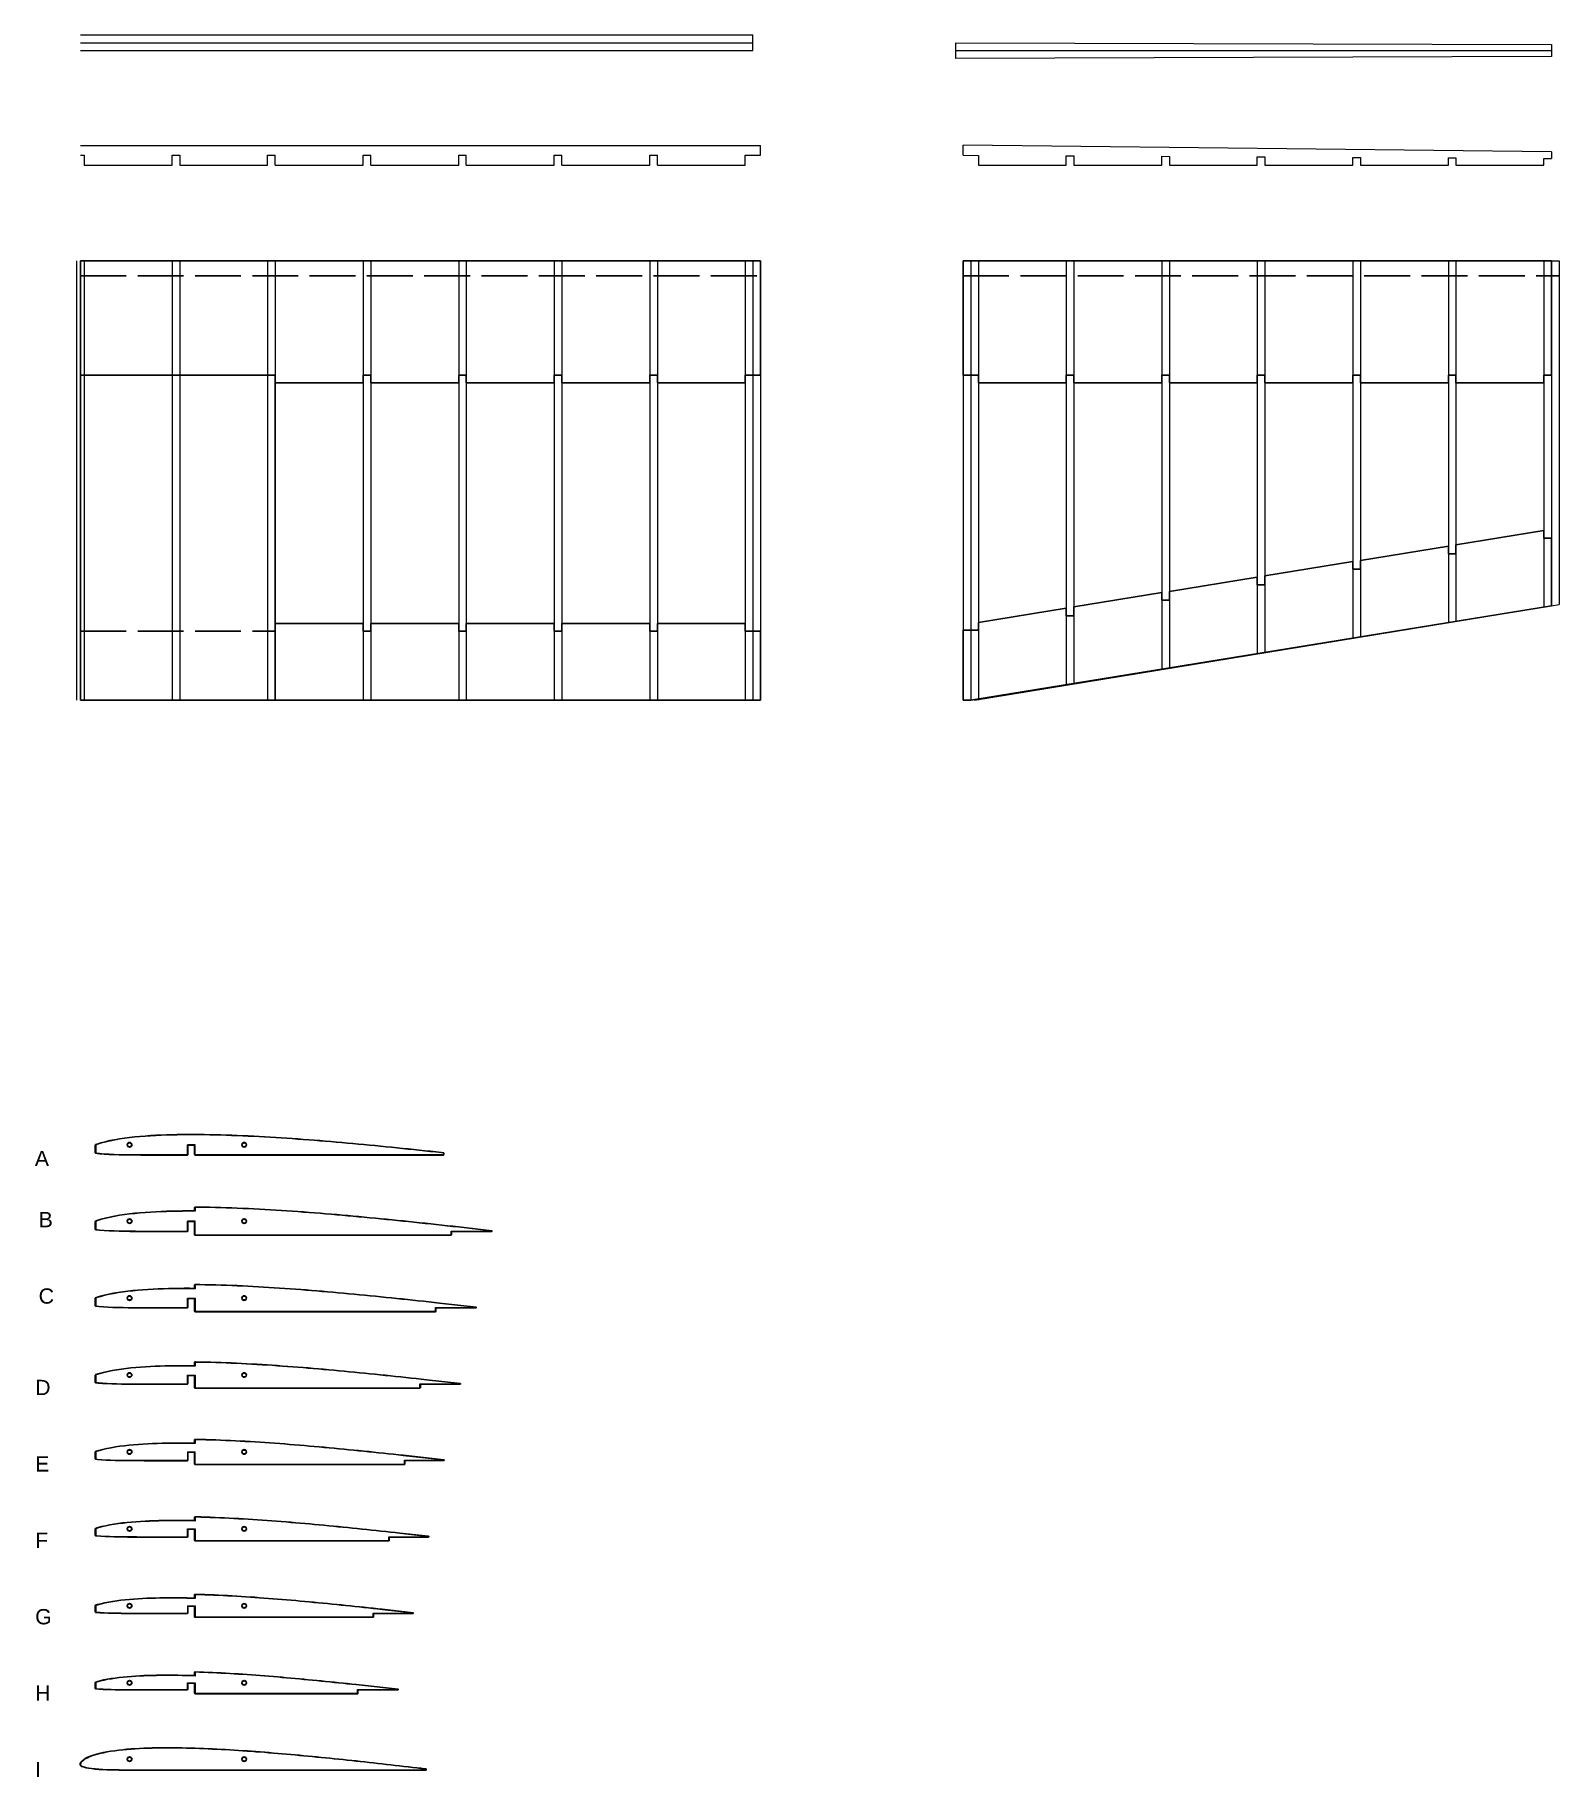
# Model space of a CAD drawing. Header units: millimetres. Extents: x -12 to 387, y -282 to 174.
import ezdxf

# ---------------------------------------------------------------- set-up
doc = ezdxf.new("R2010")
doc.units = ezdxf.units.MM
doc.linetypes.add('ACAD_ISO02W100', pattern=[15, 12, -3])
doc.layers.get('0').update_dxf_attribs({"color": 18, "lineweight": 9, "true_color": 0x000000})
doc.layers.add('+0.1mm', color=56, linetype='Continuous', true_color=0x808000)
for name, color, linetype, lineweight, true_color in [('Beplankung', 30, 'Continuous', 25, 0xff7f00), ('Beschriftung', 6, 'Continuous', 25, 0xff00ff), ('verdeckt', 18, 'ACAD_ISO02W100', 25, 0x000000)]:
    doc.layers.add(name, color=color, linetype=linetype, lineweight=lineweight, true_color=true_color)
doc.styles.add('textstyle14', font='LiberationSans-Regular.ttf')
doc.styles.add('textstyle15', font='LiberationSans-Regular.ttf')
doc.styles.add('textstyle16', font='LiberationSans-Regular.ttf')
doc.styles.add('textstyle17', font='LiberationSans-Regular.ttf')
doc.styles.add('textstyle18', font='LiberationSans-Regular.ttf')
doc.styles.add('textstyle19', font='LiberationSans-Regular.ttf')
doc.styles.add('textstyle20', font='LiberationSans-Regular.ttf')
doc.styles.add('textstyle21', font='LiberationSans-Regular.ttf')
doc.styles.add('textstyle22', font='LiberationSans-Regular.ttf')

msp = doc.modelspace()

# ---------------------------------------------------------------- texts
at = {"layer": 'Beschriftung', "char_height": 4, "attachment_point": 1}
for s, insert, style in [('A', (-11.93, -118), 'textstyle14'), ('B', (-10.93, -134), 'textstyle15'), ('C', (-10.93, -154), 'textstyle16'), ('D', (-11.84, -177.94), 'textstyle18'), ('E', (-11.84, -197.94), 'textstyle17'), ('F', (-11.84, -217.94), 'textstyle19'), ('G', (-11.84, -237.94), 'textstyle20'), ('H', (-11.84, -257.94), 'textstyle21'), ('I', (-11.84, -277.94), 'textstyle22')]:
    msp.add_mtext(s, dxfattribs=dict(at, insert=insert, style=style))

# ---------------------------------------------------------------- linework, layer by layer
at = {"layer": '+0.1mm'}
for p, q in [((3.9, -196.81), (3.97, -196.71)), ((90.5, -279.79), (90.49, -280.1))]:
    msp.add_line(p, q, dxfattribs=at)
at = {"layer": '+0.1mm', "flags": 128}
for points in [[(3.99, -118.64), (5, -118.75, 0.007014), (5.01, -118.75), (6.23, -118.84, 0.005172), (6.23, -118.84), (7.51, -118.92, 0.003807), (7.51, -118.92), (8.83, -118.98, 0.003091), (8.83, -118.98), (10.19, -119.02, 0.00234), (10.19, -119.02), (11.57, -119.05, 0.001762), (11.57, -119.05), (12.97, -119.07, 0.001283), (12.97, -119.07), (14.37, -119.08, 0.000965), (14.37, -119.08), (15.79, -119.09, 0.000575), (15.79, -119.09), (17.22, -119.09, 0.000271), (17.22, -119.09), (18.65, -119.1, 0.00025), (18.65, -119.1), (20.08, -119.1), (21.53, -119.1), (22.97, -119.1), (24.42, -119.1), (25.87, -119.1), (27.33, -119.1), (28, -119.1, 0.414223), (28.1, -119), (28.1, -116.51), (29.9, -116.51), (29.9, -119, 0.414227), (30, -119.1), (30.24, -119.1), (31.7, -119.1), (33.17, -119.1), (34.63, -119.1), (36.09, -119.1), (37.55, -119.1), (39.01, -119.1), (40.47, -119.1), (41.93, -119.1), (43.38, -119.1), (44.84, -119.1), (46.3, -119.1), (47.76, -119.1), (49.21, -119.1), (50.67, -119.1), (52.12, -119.1), (53.58, -119.1), (55.04, -119.1), (56.49, -119.1), (57.95, -119.1), (59.41, -119.1), (60.87, -119.1), (62.32, -119.1), (63.78, -119.1), (65.24, -119.1), (66.69, -119.1), (69.61, -119.1), (72.52, -119.1), (73.98, -119.1), (75.43, -119.1), (76.89, -119.1), (78.35, -119.1), (79.8, -119.1), (81.26, -119.1), (82.72, -119.1), (84.18, -119.1), (85.63, -119.1), (87.09, -119.1), (88.55, -119.1), (90.01, -119.1), (91.46, -119.1), (92.92, -119.1), (94.38, -119.1), (95, -119.1, 0.414178), (95.1, -119), (95.1, -118.59, 0.38244), (95.01, -118.49), (94.48, -118.43), (93.03, -118.27, 0.000273), (93.03, -118.27), (91.59, -118.12, 0.000261), (91.59, -118.12), (90.14, -117.96, 0.000257), (90.14, -117.96), (88.69, -117.81, 0.000256), (88.69, -117.81), (87.25, -117.66, 0.000263), (87.25, -117.66), (85.8, -117.51, 0.000261), (85.8, -117.51), (84.35, -117.36), (82.9, -117.21, 0.000256), (82.9, -117.21), (81.46, -117.06), (80.01, -116.92, 0.000272), (80.01, -116.92), (78.56, -116.78, 0.000272), (78.56, -116.78), (77.11, -116.63, 0.000292), (77.11, -116.63), (75.67, -116.49, 0.000333), (75.66, -116.49), (74.22, -116.36, 0.000291), (74.22, -116.36), (72.77, -116.22, 0.00039), (72.77, -116.22), (71.32, -116.09, 0.000334), (71.32, -116.09), (69.88, -115.96, 0.00039), (69.88, -115.96), (68.43, -115.83, 0.00043), (68.43, -115.83), (66.99, -115.7, 0.000391), (66.99, -115.7), (65.54, -115.57, 0.00049), (65.54, -115.57), (64.1, -115.45, 0.00047), (64.1, -115.45), (62.65, -115.33, 0.000531), (62.65, -115.33), (61.21, -115.22, 0.000509), (61.21, -115.22), (59.77, -115.1, 0.000572), (59.77, -115.1), (58.32, -115, 0.00057), (58.32, -115), (56.88, -114.89, 0.000571), (56.88, -114.89), (55.44, -114.79, 0.000693), (55.44, -114.79), (54, -114.69, 0.000631), (54, -114.69), (52.55, -114.59, 0.000692), (52.55, -114.59), (51.11, -114.5, 0.000694), (51.11, -114.5), (49.67, -114.41, 0.000712), (49.67, -114.41), (48.23, -114.33, 0.000753), (48.23, -114.33), (46.79, -114.25, 0.000792), (46.79, -114.25), (45.35, -114.18, 0.000812), (45.35, -114.18), (43.91, -114.11, 0.000813), (43.91, -114.11), (42.47, -114.04, 0.000893), (42.47, -114.04), (41.03, -113.99, 0.000933), (41.03, -113.99), (39.6, -113.93, 0.000915), (39.6, -113.93), (38.16, -113.88, 0.001055), (38.16, -113.88), (36.73, -113.84, 0.001077), (36.73, -113.84), (35.29, -113.8, 0.001118), (35.29, -113.8), (33.86, -113.77, 0.001201), (33.86, -113.77), (32.43, -113.75, 0.001284), (32.43, -113.75), (31.01, -113.74, 0.001369), (31.01, -113.74), (29.58, -113.73, 0.001453), (29.58, -113.73), (28.16, -113.73, 0.001581), (28.16, -113.73), (26.74, -113.74, 0.00169), (26.74, -113.74), (25.32, -113.76, 0.001779), (25.32, -113.76), (23.91, -113.79, 0.002018), (23.91, -113.79), (22.5, -113.83, 0.002115), (22.5, -113.83), (21.1, -113.88, 0.002342), (21.1, -113.88), (19.71, -113.94, 0.002533), (19.71, -113.94), (18.32, -114.02, 0.002841), (18.32, -114.02), (16.94, -114.12, 0.003099), (16.94, -114.12), (15.57, -114.23, 0.003484), (15.57, -114.23), (14.22, -114.35, 0.003827), (14.21, -114.35), (12.87, -114.5, 0.004416), (12.87, -114.5), (11.55, -114.67, 0.004902), (11.55, -114.67), (10.25, -114.86, 0.005676), (10.25, -114.86), (8.98, -115.08, 0.006612), (8.97, -115.08), (7.74, -115.33, 0.00755), (7.74, -115.33), (6.54, -115.6, 0.008925), (6.54, -115.6), (5.41, -115.91, 0.010628), (5.41, -115.91), (4.37, -116.23, 0.012991), (4.36, -116.24), (3.97, -116.38, 0.313287), (3.9, -116.48), (3.9, -118.54, 0.383108)], [(12.27, -116.41, 1), (13.47, -116.41, 1)], [(42.27, -116.41, 1), (43.47, -116.41, 1)], [(29.9, -133.73), (28.16, -133.73, 0.001581), (28.16, -133.73), (26.74, -133.74, 0.00169), (26.74, -133.74), (25.32, -133.76, 0.001779), (25.32, -133.76), (23.91, -133.79, 0.002018), (23.91, -133.79), (22.5, -133.83, 0.002115), (22.5, -133.83), (21.1, -133.88, 0.002342), (21.1, -133.88), (19.71, -133.94, 0.002533), (19.71, -133.94), (18.32, -134.02, 0.002841), (18.32, -134.02), (16.94, -134.12, 0.003099), (16.94, -134.12), (15.57, -134.23, 0.003484), (15.57, -134.23), (14.22, -134.35, 0.003827), (14.21, -134.35), (12.87, -134.5, 0.004416), (12.87, -134.5), (11.55, -134.67, 0.004902), (11.55, -134.67), (10.25, -134.86, 0.005676), (10.25, -134.86), (8.98, -135.08, 0.006612), (8.97, -135.08), (7.74, -135.33, 0.00755), (7.74, -135.33), (6.54, -135.6, 0.008925), (6.54, -135.6), (5.41, -135.91, 0.010628), (5.41, -135.91), (4.37, -136.23, 0.012991), (4.36, -136.24), (3.97, -136.38, 0.313287), (3.9, -136.48), (3.9, -138.54, 0.383108), (3.99, -138.64), (5, -138.75, 0.007014), (5.01, -138.75), (6.23, -138.84, 0.005172), (6.23, -138.84), (7.51, -138.92, 0.003807), (7.51, -138.92), (8.83, -138.98, 0.003091), (8.83, -138.98), (10.19, -139.02, 0.00234), (10.19, -139.02), (11.57, -139.05, 0.001762), (11.57, -139.05), (12.97, -139.07, 0.001283), (12.97, -139.07), (14.37, -139.08, 0.000965), (14.37, -139.08), (15.79, -139.09, 0.000575), (15.79, -139.09), (17.22, -139.09, 0.000271), (17.22, -139.09), (18.65, -139.1, 0.00025), (18.65, -139.1), (20.08, -139.1), (21.53, -139.1), (22.97, -139.1), (24.42, -139.1), (25.87, -139.1), (28, -139.1, 0.414214), (28.1, -139), (28.1, -136.51), (29.9, -136.51), (29.9, -140, 0.414201), (30, -140.1), (31.7, -140.1), (33.17, -140.1), (34.63, -140.1), (36.09, -140.1), (37.55, -140.1), (39.01, -140.1), (40.47, -140.1), (41.93, -140.1), (43.38, -140.1), (44.84, -140.1), (46.3, -140.1), (47.76, -140.1), (49.21, -140.1), (50.67, -140.1), (52.12, -140.1), (53.58, -140.1), (55.04, -140.1), (56.49, -140.1), (57.95, -140.1), (59.41, -140.1), (60.87, -140.1), (62.32, -140.1), (63.78, -140.1), (65.24, -140.1), (66.69, -140.1), (69.61, -140.1), (72.52, -140.1), (73.98, -140.1), (75.43, -140.1), (76.89, -140.1), (78.35, -140.1), (79.8, -140.1), (81.26, -140.1), (82.72, -140.1), (84.18, -140.1), (85.63, -140.1), (87.09, -140.1), (88.55, -140.1), (90.01, -140.1), (91.46, -140.1), (92.92, -140.1), (94.38, -140.1), (97, -140.1, 0.414178), (97.1, -140), (97.1, -139.1), (107.63, -139.1, 0.945405), (107.64, -138.9), (98.93, -137.92), (97.48, -137.76), (96.04, -137.6), (94.59, -137.44), (93.14, -137.28, 0.000273), (93.14, -137.28), (91.69, -137.12, 0.000261), (91.69, -137.12), (90.25, -136.97, 0.000257), (90.25, -136.97), (88.8, -136.81, 0.000256), (88.8, -136.81), (87.35, -136.66, 0.000263), (87.35, -136.66), (85.9, -136.51, 0.000261), (85.9, -136.51), (84.45, -136.36), (83, -136.22, 0.000256), (83, -136.22), (81.56, -136.07), (80.11, -135.92, 0.000272), (80.11, -135.92), (78.66, -135.78, 0.000272), (78.66, -135.78), (77.21, -135.64, 0.000292), (77.21, -135.64), (75.76, -135.5, 0.000333), (75.76, -135.5), (74.31, -135.36, 0.000291), (74.31, -135.36), (72.86, -135.23, 0.00039), (72.86, -135.23), (71.42, -135.09, 0.000334), (71.42, -135.09), (69.97, -134.96, 0.00039), (69.97, -134.96), (68.52, -134.83, 0.00043), (68.52, -134.83), (67.07, -134.7, 0.000391), (67.07, -134.7), (65.63, -134.58, 0.00049), (65.63, -134.58), (64.18, -134.46, 0.00047), (64.18, -134.46), (62.73, -134.34, 0.000531), (62.73, -134.34), (61.29, -134.22, 0.000509), (61.29, -134.22), (59.84, -134.11, 0.000572), (59.84, -134.11), (58.4, -134, 0.00057), (58.4, -134), (56.95, -133.89, 0.000571), (56.95, -133.89), (55.51, -133.79, 0.000693), (55.51, -133.79), (54.06, -133.69, 0.000631), (54.06, -133.69), (52.62, -133.59, 0.000692), (52.62, -133.59), (51.17, -133.5, 0.000694), (51.17, -133.5), (49.73, -133.42, 0.000712), (49.73, -133.42), (48.29, -133.33, 0.000753), (48.29, -133.33), (46.84, -133.25, 0.000792), (46.84, -133.25), (45.4, -133.18, 0.000812), (45.4, -133.18), (43.96, -133.11, 0.000813), (43.96, -133.11), (42.52, -133.05, 0.000893), (42.52, -133.05), (41.07, -132.99, 0.000933), (41.07, -132.99), (39.63, -132.93, 0.000915), (39.63, -132.93), (38.19, -132.88, 0.001055), (38.19, -132.88), (36.76, -132.84, 0.001077), (36.76, -132.84), (35.32, -132.8, 0.001118), (35.32, -132.8), (33.88, -132.77, 0.001201), (33.88, -132.77), (32.45, -132.75, 0.001284), (32.45, -132.75), (31.01, -132.74, 0.001369), (31.01, -132.74), (30, -132.73, 0.41581), (29.9, -132.83)], [(12.27, -136.41, 1), (13.47, -136.41, 1)], [(42.27, -136.41, 1), (43.47, -136.41, 1)], [(30, -160.1), (30.58, -160.1), (31.99, -160.1), (33.4, -160.1), (34.81, -160.1), (36.21, -160.1), (37.62, -160.1), (39.03, -160.1), (40.44, -160.1), (41.84, -160.1), (43.25, -160.1), (44.65, -160.1), (46.06, -160.1), (47.46, -160.1), (48.87, -160.1), (50.27, -160.1), (51.68, -160.1), (53.08, -160.1), (54.49, -160.1), (55.89, -160.1), (57.3, -160.1), (58.7, -160.1), (60.11, -160.1), (61.51, -160.1), (62.92, -160.1), (64.33, -160.1), (67.13, -160.1), (69.94, -160.1), (71.35, -160.1), (72.75, -160.1), (74.16, -160.1), (75.56, -160.1), (76.97, -160.1), (78.37, -160.1), (79.78, -160.1), (81.19, -160.1), (82.59, -160.1), (84, -160.1), (85.4, -160.1), (86.81, -160.1), (88.21, -160.1), (89.62, -160.1), (91.03, -160.1), (92.96, -160.1, 0.414166), (93.06, -160), (93.06, -159.1), (103.54, -159.1, 0.945735), (103.55, -158.9), (94.02, -157.83), (92.63, -157.68), (91.23, -157.52), (89.83, -157.37, 0.000273), (89.83, -157.37), (88.44, -157.22, 0.000261), (88.44, -157.22), (87.04, -157.07, 0.000257), (87.04, -157.07), (85.64, -156.92, 0.000256), (85.64, -156.92), (84.25, -156.78, 0.000263), (84.25, -156.78), (82.85, -156.63, 0.000261), (82.85, -156.63), (81.45, -156.49), (80.06, -156.35, 0.000256), (80.06, -156.35), (78.66, -156.21), (77.26, -156.07, 0.000272), (77.26, -156.07), (75.86, -155.93, 0.000272), (75.86, -155.93), (74.47, -155.79, 0.000292), (74.47, -155.79), (73.07, -155.66, 0.000333), (73.07, -155.66), (71.67, -155.52, 0.000291), (71.67, -155.52), (70.28, -155.39, 0.00039), (70.28, -155.39), (68.88, -155.26, 0.000334), (68.88, -155.26), (67.48, -155.13, 0.00039), (67.48, -155.13), (66.09, -155.01, 0.00043), (66.09, -155.01), (64.69, -154.89, 0.000391), (64.69, -154.89), (63.3, -154.77, 0.00049), (63.3, -154.77), (61.9, -154.65, 0.00047), (61.9, -154.65), (60.51, -154.53, 0.000531), (60.51, -154.53), (59.11, -154.42, 0.000509), (59.11, -154.42), (57.72, -154.31, 0.000572), (57.72, -154.31), (56.32, -154.21, 0.00057), (56.32, -154.21), (54.93, -154.11, 0.000571), (54.93, -154.11), (53.54, -154.01, 0.000693), (53.54, -154.01), (52.14, -153.91, 0.000631), (52.14, -153.91), (50.75, -153.82, 0.000692), (50.75, -153.82), (49.36, -153.73, 0.000694), (49.36, -153.73), (47.96, -153.65, 0.000712), (47.96, -153.65), (46.57, -153.57, 0.000753), (46.57, -153.57), (45.18, -153.49, 0.000792), (45.18, -153.49), (43.79, -153.42, 0.000812), (43.79, -153.42), (42.4, -153.35, 0.000813), (42.4, -153.35), (41.01, -153.29, 0.000893), (41.01, -153.29), (39.62, -153.23, 0.000933), (39.62, -153.23), (38.23, -153.18, 0.000915), (38.23, -153.18), (36.84, -153.13, 0.001055), (36.84, -153.13), (35.45, -153.09, 0.001077), (35.45, -153.09), (34.06, -153.06, 0.001118), (34.06, -153.06), (32.68, -153.03, 0.001201), (32.68, -153.03), (31.29, -153.01, 0.001284), (31.29, -153.01), (30, -152.99, 0.417416), (29.9, -153.09), (29.9, -153.99), (28.53, -153.98, 0.001453), (28.53, -153.98), (27.16, -153.98, 0.001581), (27.16, -153.98), (25.79, -153.99, 0.00169), (25.79, -153.99), (24.42, -154.01, 0.001779), (24.42, -154.01), (23.06, -154.04, 0.002018), (23.06, -154.04), (21.71, -154.08, 0.002115), (21.71, -154.08), (20.35, -154.13, 0.002342), (20.35, -154.13), (19.01, -154.19, 0.002533), (19.01, -154.19), (17.67, -154.27, 0.002841), (17.67, -154.27), (16.34, -154.36, 0.003099), (16.34, -154.36), (15.02, -154.46, 0.003484), (15.02, -154.46), (13.71, -154.59, 0.003827), (13.71, -154.59), (12.42, -154.73, 0.004416), (12.42, -154.73), (11.15, -154.89, 0.004902), (11.14, -154.89), (9.89, -155.08, 0.005676), (9.89, -155.08), (8.66, -155.29, 0.006612), (8.66, -155.29), (7.47, -155.52, 0.00755), (7.47, -155.53), (6.32, -155.79, 0.008925), (6.32, -155.79), (5.23, -156.08, 0.010628), (5.22, -156.08), (4.22, -156.4, 0.012991), (4.22, -156.4), (3.97, -156.49, 0.313287), (3.9, -156.59), (3.9, -158.57, 0.383108), (3.99, -158.67), (4.83, -158.76, 0.007014), (4.83, -158.76), (6.01, -158.85, 0.005172), (6.01, -158.85), (7.24, -158.92, 0.003807), (7.24, -158.92), (8.52, -158.98, 0.003091), (8.52, -158.98), (9.83, -159.02, 0.00234), (9.83, -159.02), (11.16, -159.05, 0.001762), (11.16, -159.05), (12.51, -159.07, 0.001283), (12.51, -159.07), (13.86, -159.08, 0.000965), (13.86, -159.08), (15.23, -159.09, 0.000575), (15.23, -159.09), (16.61, -159.09, 0.000271), (16.61, -159.09), (17.99, -159.1, 0.00025), (17.99, -159.1), (19.37, -159.1), (20.76, -159.1), (22.15, -159.1), (23.55, -159.1), (24.95, -159.1), (26.36, -159.1), (27.76, -159.1), (28, -159.1, 0.4142), (28.1, -159), (28.1, -156.64), (29.9, -156.64), (29.9, -160, 0.414201)], [(12.27, -156.54, 1), (13.47, -156.54, 1)], [(42.27, -156.54, 1), (43.47, -156.54, 1)], [(3.99, -178.7), (4.65, -178.77, 0.007014), (4.66, -178.77), (5.79, -178.86, 0.005172), (5.79, -178.86), (6.98, -178.93, 0.003807), (6.98, -178.93), (8.21, -178.98, 0.003091), (8.21, -178.98), (9.47, -179.02, 0.00234), (9.47, -179.02), (10.75, -179.05, 0.001762), (10.75, -179.05), (12.05, -179.07, 0.001283), (12.05, -179.07), (13.35, -179.08, 0.000965), (13.35, -179.08), (14.67, -179.09, 0.000575), (14.67, -179.09), (15.99, -179.09, 0.000271), (15.99, -179.09), (17.32, -179.1, 0.00025), (17.32, -179.1), (18.66, -179.1), (20, -179.1), (21.34, -179.1), (22.68, -179.1), (24.03, -179.1), (25.39, -179.1), (26.74, -179.1), (28, -179.1, 0.4142), (28.1, -179), (28.1, -176.78), (29.9, -176.78), (29.9, -180, 0.414221), (30, -180.1), (30.81, -180.1), (32.17, -180.1), (33.52, -180.1), (34.88, -180.1), (36.24, -180.1), (37.59, -180.1), (38.95, -180.1), (40.3, -180.1), (41.66, -180.1), (43.01, -180.1), (44.36, -180.1), (45.72, -180.1), (47.07, -180.1), (48.42, -180.1), (49.77, -180.1), (51.13, -180.1), (52.48, -180.1), (53.84, -180.1), (55.19, -180.1), (56.54, -180.1), (57.9, -180.1), (59.25, -180.1), (60.6, -180.1), (61.96, -180.1), (64.66, -180.1), (67.37, -180.1), (68.72, -180.1), (70.07, -180.1), (71.43, -180.1), (72.78, -180.1), (74.13, -180.1), (75.49, -180.1), (76.84, -180.1), (78.2, -180.1), (79.55, -180.1), (80.9, -180.1), (82.26, -180.1), (83.61, -180.1), (84.97, -180.1), (88.87, -180.1, 0.414198), (88.97, -180), (88.97, -179.1), (99.4, -179.1, 0.945729), (99.41, -178.9), (90.56, -177.91), (89.22, -177.76), (87.87, -177.61), (86.53, -177.47, 0.000273), (86.53, -177.47), (85.18, -177.32, 0.000261), (85.18, -177.32), (83.84, -177.18, 0.000257), (83.84, -177.18), (82.49, -177.03, 0.000256), (82.49, -177.03), (81.15, -176.89, 0.000263), (81.15, -176.89), (79.8, -176.75, 0.000261), (79.8, -176.75), (78.45, -176.61), (77.11, -176.48, 0.000256), (77.11, -176.48), (75.76, -176.34), (74.42, -176.21, 0.000272), (74.42, -176.21), (73.07, -176.07, 0.000272), (73.07, -176.07), (71.72, -175.94, 0.000292), (71.72, -175.94), (70.38, -175.81, 0.000333), (70.38, -175.81), (69.03, -175.68, 0.000291), (69.03, -175.68), (67.69, -175.56, 0.00039), (67.69, -175.56), (66.34, -175.43, 0.000334), (66.34, -175.43), (65, -175.31, 0.00039), (65, -175.31), (63.65, -175.19, 0.00043), (63.65, -175.19), (62.31, -175.07, 0.000391), (62.31, -175.07), (60.97, -174.96, 0.00049), (60.97, -174.96), (59.62, -174.84, 0.00047), (59.62, -174.84), (58.28, -174.73, 0.000531), (58.28, -174.73), (56.93, -174.62, 0.000509), (56.93, -174.62), (55.59, -174.52, 0.000572), (55.59, -174.52), (54.25, -174.42, 0.00057), (54.25, -174.42), (52.91, -174.32, 0.000571), (52.91, -174.32), (51.56, -174.22, 0.000693), (51.56, -174.22), (50.22, -174.13, 0.000631), (50.22, -174.13), (48.88, -174.04, 0.000692), (48.88, -174.04), (47.54, -173.96, 0.000694), (47.54, -173.96), (46.2, -173.88, 0.000712), (46.2, -173.88), (44.86, -173.8, 0.000753), (44.86, -173.8), (43.52, -173.73, 0.000792), (43.52, -173.73), (42.18, -173.66, 0.000812), (42.17, -173.66), (40.84, -173.59, 0.000813), (40.83, -173.59), (39.5, -173.53, 0.000893), (39.5, -173.53), (38.16, -173.48, 0.000933), (38.16, -173.48), (36.82, -173.43, 0.000915), (36.82, -173.43), (35.48, -173.38, 0.001055), (35.48, -173.38), (34.14, -173.34, 0.001077), (34.14, -173.34), (32.81, -173.31, 0.001118), (32.81, -173.31), (31.47, -173.28, 0.001201), (31.47, -173.28), (30.14, -173.26, 0.001284), (30.14, -173.26), (30, -173.26, 0.417416), (29.9, -173.36), (29.9, -174.26), (28.8, -174.24, 0.001369), (28.8, -174.24), (27.48, -174.24, 0.001453), (27.48, -174.24), (26.16, -174.24, 0.001581), (26.16, -174.24), (24.84, -174.25, 0.00169), (24.84, -174.25), (23.53, -174.26, 0.001779), (23.52, -174.26), (22.21, -174.29, 0.002018), (22.21, -174.29), (20.91, -174.33, 0.002115), (20.91, -174.33), (19.61, -174.38, 0.002342), (19.61, -174.38), (18.31, -174.44, 0.002533), (18.31, -174.44), (17.02, -174.51, 0.002841), (17.02, -174.51), (15.74, -174.6, 0.003099), (15.74, -174.6), (14.47, -174.7, 0.003484), (14.47, -174.7), (13.21, -174.82, 0.003827), (13.21, -174.82), (11.97, -174.96, 0.004416), (11.97, -174.96), (10.74, -175.11, 0.004902), (10.74, -175.11), (9.53, -175.29, 0.005676), (9.53, -175.29), (8.35, -175.49, 0.006612), (8.35, -175.49), (7.2, -175.72, 0.00755), (7.2, -175.72), (6.09, -175.98, 0.008925), (6.09, -175.98), (5.05, -176.26, 0.010628), (5.04, -176.26), (4.08, -176.56, 0.012991), (4.07, -176.56), (3.97, -176.6, 0.313287), (3.9, -176.7), (3.9, -178.6, 0.383108)], [(12.27, -176.68, 1), (13.47, -176.68, 1)], [(42.27, -176.68, 1), (43.47, -176.68, 1)], [(12.27, -196.81, 1), (13.47, -196.81, 1)], [(42.27, -196.81, 1), (43.47, -196.81, 1)], [(29.9, -217.05), (29.9, -220, 0.414221), (30, -220.1), (30.96, -220.1), (32.21, -220.1), (33.47, -220.1), (34.72, -220.1), (35.97, -220.1), (37.22, -220.1), (38.47, -220.1), (39.72, -220.1), (40.97, -220.1), (42.22, -220.1), (43.47, -220.1), (43.47, -220.1), (44.72, -220.1), (45.97, -220.1), (47.22, -220.1), (48.47, -220.1), (49.72, -220.1), (50.97, -220.1), (52.22, -220.1), (53.47, -220.1), (54.72, -220.1), (55.97, -220.1), (57.22, -220.1), (59.72, -220.1), (62.22, -220.1), (63.47, -220.1), (64.72, -220.1), (65.97, -220.1), (67.22, -220.1), (68.46, -220.1), (69.71, -220.1), (70.96, -220.1), (72.21, -220.1), (73.47, -220.1), (74.72, -220.1), (75.97, -220.1), (80.7, -220.1, 0.414219), (80.8, -220), (80.8, -219.1), (91.11, -219.1, 0.945729), (91.13, -218.9), (83.63, -218.06), (82.39, -217.92), (81.15, -217.79), (79.91, -217.65, 0.000273), (79.91, -217.65), (78.67, -217.52, 0.000261), (78.67, -217.52), (77.43, -217.38, 0.000257), (77.43, -217.38), (76.18, -217.25, 0.000256), (76.18, -217.25), (74.94, -217.12, 0.000263), (74.94, -217.12), (73.7, -216.99, 0.000261), (73.7, -216.99), (72.46, -216.87), (71.21, -216.74, 0.000256), (71.21, -216.74), (69.97, -216.61), (68.73, -216.49, 0.000272), (68.73, -216.49), (67.48, -216.37, 0.000272), (67.48, -216.37), (66.24, -216.24, 0.000292), (66.24, -216.24), (65, -216.12, 0.000333), (65, -216.12), (63.75, -216.01, 0.000291), (63.75, -216.01), (62.51, -215.89, 0.00039), (62.51, -215.89), (61.27, -215.77, 0.000334), (61.27, -215.77), (60.03, -215.66, 0.00039), (60.03, -215.66), (58.79, -215.55, 0.00043), (58.79, -215.55), (57.54, -215.44, 0.000391), (57.54, -215.44), (56.3, -215.33, 0.00049), (56.3, -215.33), (55.06, -215.23, 0.00047), (55.06, -215.23), (53.82, -215.13, 0.000531), (53.82, -215.13), (52.58, -215.03, 0.000509), (52.58, -215.03), (51.34, -214.93, 0.000572), (51.34, -214.93), (50.1, -214.84, 0.00057), (50.1, -214.84), (48.86, -214.75, 0.000571), (48.86, -214.75), (47.62, -214.66, 0.000693), (47.62, -214.66), (46.38, -214.57, 0.000631), (46.38, -214.57), (45.14, -214.49, 0.000692), (45.14, -214.49), (43.9, -214.41, 0.000694), (43.9, -214.41), (42.66, -214.34, 0.000712), (42.66, -214.34), (41.43, -214.27, 0.000753), (41.43, -214.27), (40.19, -214.2, 0.000792), (40.19, -214.2), (38.95, -214.13, 0.000812), (38.95, -214.13), (37.71, -214.08, 0.000813), (37.71, -214.08), (36.48, -214.02, 0.000893), (36.48, -214.02), (35.24, -213.97, 0.000933), (35.24, -213.97), (34, -213.92, 0.000915), (34, -213.92), (32.77, -213.88, 0.001055), (32.77, -213.88), (31.53, -213.84, 0.001077), (31.53, -213.84), (30.3, -213.81, 0.001118), (30.3, -213.81), (30, -213.81, 0.420337), (29.9, -213.91), (29.9, -214.8), (29.05, -214.79, 0.001201), (29.05, -214.79), (27.82, -214.77, 0.001284), (27.82, -214.77), (26.6, -214.75, 0.001369), (26.6, -214.75), (25.38, -214.75, 0.001453), (25.38, -214.75), (24.16, -214.75, 0.001581), (24.16, -214.75), (22.94, -214.76, 0.00169), (22.94, -214.76), (21.73, -214.77, 0.001779), (21.73, -214.77), (20.52, -214.8, 0.002018), (20.52, -214.8), (19.31, -214.83, 0.002115), (19.31, -214.83), (18.11, -214.88, 0.002342), (18.11, -214.88), (16.91, -214.93, 0.002533), (16.91, -214.93), (15.73, -215, 0.002841), (15.72, -215), (14.54, -215.08, 0.003099), (14.54, -215.08), (13.37, -215.17, 0.003484), (13.37, -215.17), (12.21, -215.28, 0.003827), (12.21, -215.28), (11.06, -215.41, 0.004416), (11.06, -215.41), (9.93, -215.55, 0.004902), (9.93, -215.56), (8.81, -215.72, 0.005676), (8.81, -215.72), (7.72, -215.91, 0.006612), (7.72, -215.91), (6.67, -216.12, 0.00755), (6.66, -216.12), (5.65, -216.35, 0.008925), (5.64, -216.35), (4.68, -216.61, 0.010628), (4.67, -216.61), (3.97, -216.83, 0.32761), (3.9, -216.93), (3.9, -218.66, 0.383108), (3.99, -218.76), (4.3, -218.8, 0.007014), (4.31, -218.8), (5.35, -218.88, 0.005172), (5.35, -218.88), (6.45, -218.94, 0.003807), (6.45, -218.94), (7.58, -218.99, 0.003091), (7.58, -218.99), (8.75, -219.03, 0.00234), (8.75, -219.03), (9.93, -219.06, 0.001762), (9.93, -219.06), (11.13, -219.07, 0.001283), (11.13, -219.07), (12.33, -219.08, 0.000965), (12.33, -219.08), (13.55, -219.09, 0.000575), (13.55, -219.09), (14.77, -219.09, 0.000271), (14.77, -219.09), (16, -219.1, 0.00025), (16, -219.1), (17.23, -219.1), (18.47, -219.1), (19.71, -219.1), (20.95, -219.1), (22.2, -219.1), (23.44, -219.1), (24.69, -219.1), (25.95, -219.1), (27.2, -219.1), (28, -219.1, 0.414206), (28.1, -219), (28.1, -217.05)], [(12.27, -216.95, 1), (13.47, -216.95, 1)], [(42.27, -216.95, 1), (43.47, -216.95, 1)], [(30, -240.1), (32.08, -240.1), (33.28, -240.1), (34.48, -240.1), (35.68, -240.1), (36.88, -240.1), (38.08, -240.1), (39.28, -240.1), (40.47, -240.1), (41.67, -240.1), (41.67, -240.1), (42.87, -240.1), (44.07, -240.1), (45.26, -240.1), (46.46, -240.1), (47.66, -240.1), (48.86, -240.1), (48.86, -240.1), (50.06, -240.1), (51.26, -240.1), (52.46, -240.1), (53.65, -240.1), (54.85, -240.1), (57.25, -240.1), (59.64, -240.1), (60.84, -240.1), (62.04, -240.1), (63.24, -240.1), (64.44, -240.1), (65.63, -240.1), (66.83, -240.1), (68.03, -240.1), (69.23, -240.1), (70.43, -240.1), (71.63, -240.1), (72.82, -240.1), (76.62, -240.1, 0.414219), (76.72, -240), (76.72, -239.1), (87.03, -239.1, 0.946161), (87.05, -238.9), (78.99, -238.01), (77.8, -237.87), (76.61, -237.74, 0.000273), (76.61, -237.74), (75.41, -237.62, 0.000261), (75.41, -237.62), (74.22, -237.49, 0.000257), (74.22, -237.49), (73.03, -237.36, 0.000256), (73.03, -237.36), (71.84, -237.24, 0.000263), (71.84, -237.24), (70.65, -237.11, 0.000261), (70.65, -237.11), (69.46, -236.99), (68.27, -236.87, 0.000256), (68.27, -236.87), (67.08, -236.75), (65.88, -236.63, 0.000272), (65.88, -236.63), (64.69, -236.51, 0.000272), (64.69, -236.51), (63.5, -236.4, 0.000292), (63.5, -236.4), (62.31, -236.28, 0.000333), (62.31, -236.28), (61.12, -236.17, 0.000291), (61.12, -236.17), (59.93, -236.06, 0.00039), (59.93, -236.06), (58.74, -235.95, 0.000334), (58.74, -235.95), (57.55, -235.84, 0.00039), (57.55, -235.84), (56.36, -235.73, 0.00043), (56.36, -235.73), (55.17, -235.63, 0.000391), (55.17, -235.63), (53.98, -235.52, 0.00049), (53.98, -235.52), (52.79, -235.42, 0.00047), (52.79, -235.42), (51.6, -235.32, 0.000531), (51.6, -235.32), (50.41, -235.23, 0.000509), (50.41, -235.23), (49.22, -235.14, 0.000572), (49.22, -235.14), (48.03, -235.05, 0.00057), (48.03, -235.05), (46.84, -234.96, 0.000571), (46.84, -234.96), (45.65, -234.87, 0.000693), (45.65, -234.87), (44.46, -234.79, 0.000631), (44.46, -234.79), (43.28, -234.71, 0.000692), (43.28, -234.71), (42.09, -234.64, 0.000694), (42.09, -234.64), (40.9, -234.57, 0.000712), (40.9, -234.57), (39.71, -234.5, 0.000753), (39.71, -234.5), (38.53, -234.43, 0.000792), (38.53, -234.43), (37.34, -234.37, 0.000812), (37.34, -234.37), (36.15, -234.32, 0.000813), (36.15, -234.32), (34.97, -234.26, 0.000893), (34.97, -234.26), (33.78, -234.21, 0.000933), (33.78, -234.21), (32.6, -234.17, 0.000915), (32.6, -234.17), (31.41, -234.13, 0.001055), (31.41, -234.13), (30, -234.09, 0.422923), (29.9, -234.19), (29.9, -235.08), (27.85, -235.04, 0.001201), (27.85, -235.04), (26.67, -235.02, 0.001284), (26.67, -235.02), (25.5, -235.01, 0.001369), (25.5, -235.01), (24.33, -235, 0.001453), (24.33, -235), (23.16, -235, 0.001581), (23.16, -235), (21.99, -235.01, 0.00169), (21.99, -235.01), (20.83, -235.03, 0.001779), (20.83, -235.03), (19.67, -235.05, 0.002018), (19.67, -235.05), (18.51, -235.08, 0.002115), (18.51, -235.08), (17.36, -235.12, 0.002342), (17.36, -235.12), (16.22, -235.18, 0.002533), (16.22, -235.18), (15.08, -235.24, 0.002841), (15.08, -235.24), (13.94, -235.32, 0.003099), (13.94, -235.32), (12.82, -235.41, 0.003484), (12.82, -235.41), (11.71, -235.52, 0.003827), (11.71, -235.52), (10.61, -235.64, 0.004416), (10.61, -235.64), (9.52, -235.78, 0.004902), (9.52, -235.78), (8.46, -235.93, 0.005676), (8.45, -235.93), (7.41, -236.11, 0.006612), (7.41, -236.11), (6.4, -236.31, 0.00755), (6.39, -236.31), (5.42, -236.54, 0.008925), (5.42, -236.54), (4.5, -236.79, 0.010628), (4.49, -236.79), (3.97, -236.95, 0.32761), (3.9, -237.05), (3.9, -238.7, 0.391173), (3.99, -238.8), (5.13, -238.89, 0.005172), (5.13, -238.89), (6.18, -238.95, 0.003807), (6.18, -238.95), (7.27, -239, 0.003091), (7.27, -239), (8.38, -239.03, 0.00234), (8.39, -239.03), (9.52, -239.06, 0.001762), (9.52, -239.06), (10.67, -239.07, 0.001283), (10.67, -239.07), (11.82, -239.08, 0.000965), (11.82, -239.08), (12.99, -239.09, 0.000575), (12.99, -239.09), (14.16, -239.1, 0.000271), (14.16, -239.1), (15.34, -239.1, 0.00025), (15.34, -239.1), (16.52, -239.1), (17.7, -239.1), (18.89, -239.1), (20.08, -239.1), (21.28, -239.1), (22.47, -239.1), (23.67, -239.1), (24.87, -239.1), (26.07, -239.1), (27.28, -239.1), (28, -239.1, 0.414229), (28.1, -239), (28.1, -237.19), (29.9, -237.19), (29.9, -240, 0.414202)], [(12.27, -237.09, 1), (13.47, -237.09, 1)], [(42.27, -237.09, 1), (43.47, -237.09, 1)], [(3.99, -258.82), (4.91, -258.9, 0.005172), (4.91, -258.9), (5.92, -258.96, 0.003807), (5.92, -258.96), (6.96, -259, 0.003091), (6.96, -259), (8.02, -259.04, 0.00234), (8.02, -259.04), (9.11, -259.06, 0.001762), (9.11, -259.06), (10.2, -259.07, 0.001283), (10.21, -259.07), (11.31, -259.09, 0.000965), (11.31, -259.09), (12.43, -259.09, 0.000575), (12.43, -259.09), (13.55, -259.1, 0.000271), (13.55, -259.1), (14.67, -259.1, 0.00025), (14.67, -259.1), (15.8, -259.1), (16.94, -259.1), (18.07, -259.1), (19.22, -259.1), (20.36, -259.1), (21.5, -259.1), (22.65, -259.1), (23.8, -259.1), (24.95, -259.1), (26.1, -259.1), (27.25, -259.1), (28, -259.1, 0.414206), (28.1, -259), (28.1, -257.34), (29.9, -257.34), (29.9, -260, 0.414209), (30, -260.1), (68.53, -260.1), (72.53, -260.1, 0.414219), (72.63, -260), (72.63, -259.1), (83.12, -259.1, 0.947571), (83.13, -258.9), (72.15, -257.71, 0.000261), (72.15, -257.71), (71.01, -257.59, 0.000257), (71.01, -257.59), (69.88, -257.47, 0.000256), (69.88, -257.47), (68.74, -257.35, 0.000263), (68.74, -257.35), (67.6, -257.23, 0.000261), (67.6, -257.23), (66.46, -257.12), (65.32, -257, 0.000256), (65.32, -257), (64.18, -256.89), (63.04, -256.77, 0.000272), (63.04, -256.77), (61.9, -256.66, 0.000272), (61.9, -256.66), (60.76, -256.55, 0.000292), (60.76, -256.55), (59.62, -256.44, 0.000333), (59.62, -256.44), (58.48, -256.33, 0.000291), (58.48, -256.33), (57.34, -256.22, 0.00039), (57.34, -256.22), (56.2, -256.12, 0.000334), (56.2, -256.12), (55.06, -256.01, 0.00039), (55.06, -256.01), (53.92, -255.91, 0.00043), (53.92, -255.91), (52.78, -255.81, 0.000391), (52.78, -255.81), (51.64, -255.71, 0.00049), (51.64, -255.71), (50.5, -255.62, 0.00047), (50.5, -255.62), (49.37, -255.52, 0.000531), (49.37, -255.52), (48.23, -255.43, 0.000509), (48.23, -255.43), (47.09, -255.34, 0.000572), (47.09, -255.34), (45.95, -255.26, 0.00057), (45.95, -255.26), (44.82, -255.17, 0.000571), (44.82, -255.17), (43.68, -255.09, 0.000693), (43.68, -255.09), (42.54, -255.01, 0.000631), (42.54, -255.01), (41.41, -254.94, 0.000692), (41.4, -254.94), (40.27, -254.87, 0.000694), (40.27, -254.87), (39.13, -254.8, 0.000712), (39.13, -254.8), (38, -254.73, 0.000753), (38, -254.73), (36.86, -254.67, 0.000792), (36.86, -254.67), (35.73, -254.61, 0.000812), (35.72, -254.61), (34.59, -254.56, 0.000813), (34.59, -254.56), (33.46, -254.51, 0.000893), (33.45, -254.51), (32.32, -254.46, 0.000933), (32.32, -254.46), (31.19, -254.42, 0.000915), (31.19, -254.42), (30, -254.38, 0.424167), (29.9, -254.48), (29.9, -255.37), (28.89, -255.34, 0.001077), (28.89, -255.34), (27.77, -255.32, 0.001118), (27.77, -255.32), (26.64, -255.29, 0.001201), (26.64, -255.29), (25.52, -255.27, 0.001284), (25.52, -255.27), (24.4, -255.26, 0.001369), (24.4, -255.26), (23.28, -255.26, 0.001453), (23.28, -255.26), (22.16, -255.26, 0.001581), (22.16, -255.26), (21.04, -255.26, 0.00169), (21.04, -255.26), (19.93, -255.28, 0.001779), (19.93, -255.28), (18.82, -255.3, 0.002018), (18.82, -255.3), (17.71, -255.33, 0.002115), (17.71, -255.33), (16.61, -255.37, 0.002342), (16.61, -255.37), (15.52, -255.43, 0.002533), (15.52, -255.43), (14.43, -255.49, 0.002841), (14.43, -255.49), (13.34, -255.56, 0.003099), (13.34, -255.56), (12.27, -255.65, 0.003484), (12.27, -255.65), (11.21, -255.75, 0.003827), (11.2, -255.75), (10.15, -255.86, 0.004416), (10.15, -255.86), (9.12, -256, 0.004902), (9.11, -256), (8.1, -256.15, 0.005676), (8.09, -256.15), (7.1, -256.32, 0.006612), (7.1, -256.32), (6.13, -256.51, 0.00755), (6.13, -256.51), (5.2, -256.73, 0.008925), (5.19, -256.73), (4.31, -256.96, 0.010628), (4.31, -256.96), (3.97, -257.07, 0.32761), (3.9, -257.17), (3.9, -258.73, 0.391173)], [(12.27, -257.24, 1), (13.47, -257.24, 1)], [(42.27, -257.24, 1), (43.47, -257.24, 1)], [(12.27, -277.24, 1), (13.47, -277.24, 1)], [(42.27, -277.24, 1), (43.47, -277.24, 1)]]:
    msp.add_lwpolyline(points, format="xyb", close=True, dxfattribs=at)
for points in [[(3.9, -196.81), (3.9, -198.63, 0.383108), (3.99, -198.73), (4.48, -198.78, 0.007014), (4.48, -198.78), (5.57, -198.87, 0.005172), (5.57, -198.87), (6.71, -198.94, 0.003807), (6.71, -198.94), (7.9, -198.99, 0.003091), (7.9, -198.99), (9.11, -199.03, 0.00234), (9.11, -199.03), (10.34, -199.05, 0.001762), (10.34, -199.05), (11.59, -199.07, 0.001283), (11.59, -199.07), (12.84, -199.08, 0.000965), (12.84, -199.08), (14.11, -199.09, 0.000575), (14.11, -199.09), (15.38, -199.09, 0.000271), (15.38, -199.09), (16.66, -199.1, 0.00025), (16.66, -199.1), (17.95, -199.1), (19.23, -199.1), (20.52, -199.1), (21.82, -199.1), (23.12, -199.1), (24.42, -199.1), (25.72, -199.1), (27.02, -199.1), (28, -199.1, 0.414227), (28.1, -199), (28.1, -196.91), (29.9, -196.91), (29.9, -200, 0.414189), (30, -200.1), (30.94, -200.1), (32.24, -200.1), (33.55, -200.1), (34.85, -200.1), (36.16, -200.1), (37.46, -200.1), (38.76, -200.1), (40.07, -200.1), (41.37, -200.1), (42.67, -200.1), (43.97, -200.1), (45.27, -200.1), (46.57, -200.1), (47.87, -200.1), (49.17, -200.1), (50.48, -200.1), (51.78, -200.1), (53.08, -200.1), (54.38, -200.1), (55.68, -200.1), (56.99, -200.1), (58.29, -200.1), (59.59, -200.1), (62.19, -200.1), (64.8, -200.1), (66.1, -200.1), (67.4, -200.1), (68.7, -200.1), (70, -200.1), (71.3, -200.1), (72.6, -200.1), (73.91, -200.1), (75.21, -200.1), (76.51, -200.1), (77.81, -200.1), (79.12, -200.1), (80.42, -200.1), (84.79, -200.1, 0.414221), (84.89, -200), (84.89, -199.1), (95.1, -199.07, 0.945018), (95.11, -198.87), (84.51, -197.7), (83.22, -197.56, 0.000273), (83.22, -197.56), (81.93, -197.42, 0.000261), (81.93, -197.42), (80.63, -197.28, 0.000257), (80.63, -197.28), (79.34, -197.14, 0.000256), (79.34, -197.14), (78.05, -197.01, 0.000263), (78.05, -197.01), (76.75, -196.87, 0.000261), (76.75, -196.87), (75.46, -196.74), (74.16, -196.61, 0.000256), (74.16, -196.61), (72.87, -196.48), (71.57, -196.35, 0.000272), (71.57, -196.35), (70.28, -196.22, 0.000272), (70.28, -196.22), (68.99, -196.09, 0.000292), (68.99, -196.09), (67.69, -195.97, 0.000333), (67.69, -195.97), (66.4, -195.84, 0.000291), (66.4, -195.84), (65.1, -195.72, 0.00039), (65.1, -195.72), (63.81, -195.6, 0.000334), (63.81, -195.6), (62.52, -195.49, 0.00039), (62.52, -195.49), (61.22, -195.37, 0.00043), (61.22, -195.37), (59.93, -195.26, 0.000391), (59.93, -195.26), (58.64, -195.14, 0.00049), (58.64, -195.14), (57.34, -195.04, 0.00047), (57.34, -195.04), (56.05, -194.93, 0.000531), (56.05, -194.93), (54.76, -194.83, 0.000509), (54.76, -194.83), (53.47, -194.72, 0.000572), (53.47, -194.72), (52.18, -194.63, 0.00057), (52.18, -194.63), (50.89, -194.53, 0.000571), (50.89, -194.53), (49.6, -194.44, 0.000693), (49.6, -194.44), (48.3, -194.35, 0.000631), (48.3, -194.35), (47.01, -194.27, 0.000692), (47.01, -194.27), (45.72, -194.18, 0.000694), (45.72, -194.18), (44.43, -194.11, 0.000712), (44.43, -194.11), (43.14, -194.03, 0.000753), (43.14, -194.03), (41.85, -193.96, 0.000792), (41.85, -193.96), (40.56, -193.9, 0.000812), (40.56, -193.9), (39.28, -193.83, 0.000813), (39.28, -193.83), (37.99, -193.78, 0.000893), (37.99, -193.78), (36.7, -193.72, 0.000933), (36.7, -193.72), (35.41, -193.67, 0.000915), (35.41, -193.67), (34.13, -193.63, 0.001055), (34.13, -193.63), (32.84, -193.59, 0.001077), (32.84, -193.59), (31.56, -193.56, 0.001118), (31.56, -193.56), (30.27, -193.53, 0.001201), (30.27, -193.53), (30, -193.53, 0.418925), (29.9, -193.63), (29.9, -194.53), (28.98, -194.51, 0.001284), (28.98, -194.51), (27.7, -194.5, 0.001369), (27.7, -194.5), (26.43, -194.49, 0.001453), (26.43, -194.49), (25.16, -194.49, 0.001581), (25.16, -194.49), (23.89, -194.5, 0.00169), (23.89, -194.5), (22.63, -194.52, 0.001779), (22.63, -194.52), (21.37, -194.54, 0.002018), (21.37, -194.54), (20.11, -194.58, 0.002115), (20.11, -194.58), (18.86, -194.63, 0.002342), (18.86, -194.63), (17.61, -194.68, 0.002533), (17.61, -194.68), (16.37, -194.75, 0.002841), (16.37, -194.75), (15.14, -194.84, 0.003099), (15.14, -194.84), (13.92, -194.94, 0.003484), (13.92, -194.94), (12.71, -195.05, 0.003827), (12.71, -195.05), (11.51, -195.18, 0.004416), (11.51, -195.18), (10.33, -195.33, 0.004902), (10.33, -195.33), (9.17, -195.51, 0.005676), (9.17, -195.51), (8.04, -195.7, 0.006612), (8.04, -195.7), (6.93, -195.92, 0.00755), (6.93, -195.92), (5.87, -196.16, 0.008925), (5.87, -196.16), (4.86, -196.43, 0.010628), (4.86, -196.44), (3.97, -196.71)], [(90.5, -279.79), (90.04, -279.74, 0.000539), (90.04, -279.74), (89.14, -279.63, 0.000914), (89.14, -279.63), (88.09, -279.51, 0.000579), (88.09, -279.51), (86.97, -279.38), (85.83, -279.25), (84.69, -279.12), (83.55, -278.99), (82.41, -278.86), (81.27, -278.73), (80.13, -278.6), (78.99, -278.47), (77.85, -278.34), (76.71, -278.21), (75.57, -278.09), (74.43, -277.96), (73.29, -277.84, 0.000273), (73.29, -277.84), (72.15, -277.71, 0.000261), (72.15, -277.71), (71.01, -277.59, 0.000257), (71.01, -277.59), (69.88, -277.47, 0.000256), (69.88, -277.47), (68.74, -277.35, 0.000263), (68.74, -277.35), (67.6, -277.23, 0.000261), (67.6, -277.23), (66.46, -277.12), (65.32, -277, 0.000256), (65.32, -277), (64.18, -276.89), (63.04, -276.77, 0.000272), (63.04, -276.77), (61.9, -276.66, 0.000272), (61.9, -276.66), (60.76, -276.55, 0.000292), (60.76, -276.55), (59.62, -276.44, 0.000333), (59.62, -276.44), (58.48, -276.33, 0.000291), (58.48, -276.33), (57.34, -276.22, 0.00039), (57.34, -276.22), (56.2, -276.12, 0.000334), (56.2, -276.12), (55.06, -276.01, 0.00039), (55.06, -276.01), (53.92, -275.91, 0.00043), (53.92, -275.91), (52.78, -275.81, 0.000391), (52.78, -275.81), (51.64, -275.71, 0.00049), (51.64, -275.71), (50.5, -275.62, 0.00047), (50.5, -275.62), (49.37, -275.52, 0.000531), (49.37, -275.52), (48.23, -275.43, 0.000509), (48.23, -275.43), (47.09, -275.34, 0.000572), (47.09, -275.34), (45.95, -275.26, 0.00057), (45.95, -275.26), (44.82, -275.17, 0.000571), (44.82, -275.17), (43.68, -275.09, 0.000693), (43.68, -275.09), (42.54, -275.01, 0.000631), (42.54, -275.01), (41.41, -274.94, 0.000692), (41.4, -274.94), (40.27, -274.87, 0.000694), (40.27, -274.87), (39.13, -274.8, 0.000712), (39.13, -274.8), (38, -274.73, 0.000753), (38, -274.73), (36.86, -274.67, 0.000792), (36.86, -274.67), (35.73, -274.61, 0.000812), (35.72, -274.61), (34.59, -274.56, 0.000813), (34.59, -274.56), (33.46, -274.51, 0.000893), (33.45, -274.51), (32.32, -274.46, 0.000933), (32.32, -274.46), (31.19, -274.42, 0.000915), (31.19, -274.42), (30.05, -274.38, 0.001055), (30.05, -274.38), (28.92, -274.35, 0.001077), (28.92, -274.35), (27.79, -274.32, 0.001118), (27.79, -274.32), (26.66, -274.29, 0.001201), (26.66, -274.29), (25.53, -274.27, 0.001284), (25.53, -274.27), (24.4, -274.26, 0.001369), (24.4, -274.26), (23.28, -274.26, 0.001453), (23.28, -274.26), (22.15, -274.26, 0.001581), (22.15, -274.26), (21.03, -274.26, 0.00169), (21.03, -274.26), (19.91, -274.28, 0.001779), (19.91, -274.28), (18.8, -274.3, 0.002018), (18.79, -274.3), (17.68, -274.33, 0.002115), (17.68, -274.33), (16.57, -274.38, 0.002342), (16.57, -274.38), (15.47, -274.43, 0.002533), (15.47, -274.43), (14.37, -274.49, 0.002841), (14.36, -274.49), (13.27, -274.56, 0.003099), (13.27, -274.56), (12.18, -274.65, 0.003484), (12.18, -274.65), (11.1, -274.75, 0.003827), (11.1, -274.75), (10.04, -274.87, 0.004416), (10.03, -274.87), (8.98, -275.01, 0.004902), (8.98, -275.01), (7.94, -275.16, 0.005676), (7.94, -275.16), (6.92, -275.33, 0.006612), (6.91, -275.34), (5.92, -275.53, 0.00755), (5.92, -275.53), (4.95, -275.76, 0.008925), (4.95, -275.76), (4.03, -276, 0.010628), (4.03, -276), (3.18, -276.27, 0.012991), (3.17, -276.27), (2.41, -276.56, 0.015685), (2.41, -276.56), (1.78, -276.84, 0.017676), (1.77, -276.84), (1.28, -277.1, 0.018881), (1.27, -277.11), (0.9, -277.34, 0.019406), (0.9, -277.35), (0.63, -277.55, 0.019795), (0.62, -277.55), (0.42, -277.73, 0.02026), (0.41, -277.74), (0.26, -277.89, 0.020788), (0.26, -277.9), (0.14, -278.04, 0.02189), (0.14, -278.04), (0.06, -278.17, 0.023636), (0.05, -278.17), (-0.01, -278.29, 0.027369), (-0.02, -278.3), (-0.06, -278.4, 0.034266), (-0.06, -278.41), (-0.09, -278.52, 0.048987), (-0.09, -278.54), (-0.1, -278.64, 0.076828), (-0.1, -278.67), (-0.07, -278.77, 0.119973), (-0.05, -278.81), (0.04, -278.92, 0.057914), (0.06, -278.93), (0.19, -279.03, 0.034198), (0.21, -279.03), (0.41, -279.14, 0.024545), (0.42, -279.15), (0.69, -279.25, 0.019006), (0.7, -279.26), (1.05, -279.37, 0.015777), (1.06, -279.37), (1.53, -279.49, 0.013218), (1.54, -279.49), (2.15, -279.6, 0.011254), (2.16, -279.61), (2.94, -279.72, 0.009003), (2.94, -279.72), (3.86, -279.82, 0.007014), (3.86, -279.82), (4.84, -279.9, 0.005172), (4.84, -279.9), (5.87, -279.96, 0.003807), (5.87, -279.96), (6.92, -280, 0.003091), (6.92, -280), (8, -280.04, 0.00234), (8, -280.04), (9.09, -280.06, 0.001762), (9.09, -280.06), (10.19, -280.07, 0.001283), (10.19, -280.07), (11.3, -280.09, 0.000965), (11.31, -280.09), (12.42, -280.09, 0.000575), (12.42, -280.09), (13.55, -280.1, 0.000271), (13.55, -280.1), (14.67, -280.1, 0.00025), (14.67, -280.1), (15.8, -280.1), (16.94, -280.1), (18.07, -280.1), (19.22, -280.1), (20.36, -280.1), (21.5, -280.1), (22.65, -280.1), (23.8, -280.1), (24.95, -280.1), (26.1, -280.1), (27.25, -280.1), (28.4, -280.1), (29.55, -280.1), (30.69, -280.1), (31.84, -280.1), (32.99, -280.1), (34.14, -280.1), (35.28, -280.1), (36.43, -280.1), (37.58, -280.1), (38.72, -280.1), (39.87, -280.1), (41.02, -280.1), (42.16, -280.1), (43.31, -280.1), (44.45, -280.1), (45.6, -280.1), (46.75, -280.1), (47.89, -280.1), (49.04, -280.1), (50.19, -280.1), (51.33, -280.1), (51.33, -280.1), (52.48, -280.1), (52.48, -280.1), (53.63, -280.1), (54.77, -280.1), (55.92, -280.1), (57.06, -280.1), (58.21, -280.1), (59.36, -280.1), (60.5, -280.1), (61.65, -280.1), (62.8, -280.1), (63.94, -280.1), (65.09, -280.1), (66.24, -280.1), (67.38, -280.1), (68.53, -280.1), (69.68, -280.1), (70.82, -280.1), (71.97, -280.1), (73.12, -280.1), (74.27, -280.1), (75.41, -280.1), (76.56, -280.1), (77.71, -280.1), (78.86, -280.1), (80.01, -280.1), (81.16, -280.1), (82.31, -280.1), (83.46, -280.1), (84.61, -280.1), (85.76, -280.1), (86.91, -280.1), (88.04, -280.1), (89.11, -280.1), (90.02, -280.1), (90.49, -280.1)]]:
    msp.add_lwpolyline(points, format="xyb", dxfattribs=at)
for p, q in [((0, 174.12), (176, 174.12)), ((176, 170), (176, 174.12)), ((0, 172.06), (176, 172.06)), ((0, 170), (176, 170)), ((0, 170), (176, 170)), ((229, 172.06), (229, 167.94)), ((229, 172.06), (385, 171.57)), ((229, 170), (385, 170)), ((385, 171.57), (385, 168.43)), ((385, 168.43), (229, 167.94)), ((0, 145.17), (178, 145.17)), ((0, 142.59), (1, 142.59)), ((1, 142.59), (1, 140)), ((24, 142.59), (26, 142.59)), ((24, 140), (24, 142.59)), ((26, 142.59), (26, 140)), ((49, 142.59), (51, 142.59)), ((49, 140), (49, 142.59)), ((51, 140), (51, 142.59)), ((74, 142.59), (76, 142.59)), ((74, 140), (74, 142.59)), ((76, 140), (76, 142.59)), ((99, 142.59), (101, 142.59)), ((99, 140), (99, 142.59)), ((101, 140), (101, 142.59)), ((124, 142.59), (126, 142.59)), ((124, 140), (124, 142.59)), ((126, 140), (126, 142.59)), ((149, 142.59), (151, 142.59)), ((149, 140), (149, 142.59)), ((151, 140), (151, 142.59)), ((174, 142.59), (178, 142.59)), ((174, 140), (174, 142.59)), ((178, 142.59), (178, 145.17)), ((385, 143.54), (231, 145.2)), ((231, 142.6), (231, 145.2)), ((231, 142.6), (235, 142.58)), ((235, 142.58), (235, 140)), ((258, 140), (258, 142.46)), ((258, 142.46), (260, 142.45)), ((260, 142.45), (260, 140)), ((283, 140), (283, 142.32)), ((283, 142.32), (285, 142.31)), ((285, 142.31), (285, 140)), ((308, 140), (308, 142.19)), ((308, 142.19), (310, 142.18)), ((310, 142.18), (310, 140)), ((333, 140), (333, 142.05)), ((333, 142.05), (335, 142.04)), ((335, 142.04), (335, 140)), ((358, 140), (358, 141.92)), ((358, 141.92), (360, 141.91)), ((360, 141.91), (360, 140)), ((383, 140), (383, 141.78)), ((383, 141.78), (385, 141.77)), ((385, 143.54), (385, 141.77)), ((1, 140), (24, 140)), ((26, 140), (49, 140)), ((51, 140), (74, 140)), ((76, 140), (99, 140)), ((101, 140), (124, 140)), ((126, 140), (149, 140)), ((151, 140), (174, 140)), ((235, 140), (258, 140)), ((260, 140), (283, 140)), ((285, 140), (308, 140)), ((310, 140), (333, 140)), ((335, 140), (358, 140)), ((360, 140), (383, 140)), ((-1, 115), (-1, 0)), ((0, 115), (178, 115)), ((1, 115), (1, 0)), ((24, 115), (24, 0)), ((26, 115), (26, 0)), ((49, 115), (49, 0)), ((51, 115), (51, 0)), ((74, 115), (74, 0)), ((76, 115), (76, 0)), ((99, 115), (99, 0)), ((101, 115), (101, 0)), ((124, 115), (124, 0)), ((126, 115), (126, 0)), ((149, 115), (149, 0)), ((151, 115), (151, 0)), ((174, 115), (174, 0)), ((176, 115), (176, 0)), ((178, 115), (178, 0)), ((231, 115), (387, 115)), ((231, 115), (231, 0)), ((233, 115), (233, 0)), ((235, 115), (235, 0)), ((258, 115), (258, 3.92)), ((260, 115), (260, 4.25)), ((283, 115), (283, 8.01)), ((285, 115), (285, 8.33)), ((308, 115), (308, 12.09)), ((310, 115), (310, 12.42)), ((333, 115), (333, 16.18)), ((335, 115), (335, 16.5)), ((358, 115), (358, 20.26)), ((360, 115), (360, 20.59)), ((383, 115), (383, 24.35)), ((385, 115), (385, 24.68)), ((387, 115), (387, 25)), ((234, 0), (387, 25)), ((0, 0), (178, 0)), ((28, -113.83), (28, -113.82)), ((30, -113.83), (30, -113.82)), ((4, -116.48), (4, -118.54)), ((28, -119), (28, -116.41)), ((30, -116.41), (28, -116.41)), ((30, -119), (30, -116.41)), ((95, -118.59), (95, -119)), ((4, -136.48), (4, -138.54)), ((28, -139), (28, -136.41)), ((30, -136.41), (28, -136.41)), ((30, -132.83), (30, -133.83)), ((30, -140), (30, -136.41)), ((97, -140), (97, -139)), ((97, -139), (107.63, -139)), ((30, -153.09), (30, -154.09)), ((4, -156.59), (4, -158.57)), ((28, -159), (28, -156.54)), ((28, -156.54), (30, -156.54)), ((30, -156.54), (30, -160)), ((92.96, -160), (92.96, -159)), ((92.96, -159), (103.54, -159)), ((4, -176.7), (4, -178.6)), ((28, -179), (28, -176.68)), ((28, -176.68), (30, -176.68)), ((30, -173.36), (30, -174.36)), ((30, -176.68), (30, -180)), ((88.87, -180), (88.87, -179)), ((88.87, -179), (99.4, -179)), ((30, -193.63), (30, -194.63)), ((4, -196.81), (4, -198.63)), ((28, -196.81), (28, -199)), ((28, -196.81), (30, -196.81)), ((30, -200), (30, -196.81)), ((84.79, -199), (95.1, -198.97)), ((84.79, -200), (84.79, -199)), ((30, -213.91), (30, -214.91)), ((4, -216.93), (4, -218.66)), ((28, -219), (28, -216.95)), ((28, -216.95), (30, -216.95)), ((30, -216.95), (30, -220)), ((80.7, -220), (80.7, -219)), ((80.7, -219), (91.11, -219)), ((4, -237.05), (4, -238.7)), ((28, -237.09), (30, -237.09)), ((28, -237.09), (28, -239)), ((30, -234.19), (30, -235.18)), ((30, -237.09), (30, -240)), ((76.62, -240), (76.62, -239)), ((76.62, -239), (87.03, -239)), ((30, -254.48), (30, -255.48)), ((4, -257.17), (4, -258.73)), ((28, -259), (28, -257.24)), ((28, -257.24), (30, -257.24)), ((30, -257.24), (30, -260)), ((72.53, -260), (72.53, -259)), ((72.53, -259), (83.12, -259))]:
    msp.add_line(p, q)
at = {"flags": 128}
for points in [[(95, -118.59), (94.47, -118.53), (93.02, -118.37), (91.58, -118.22), (90.13, -118.06), (88.68, -117.91), (87.24, -117.76), (85.79, -117.61), (84.34, -117.46), (82.89, -117.31), (81.45, -117.16), (80, -117.02), (78.55, -116.88), (77.1, -116.73), (75.66, -116.59), (74.21, -116.46), (72.76, -116.32), (71.32, -116.19), (69.87, -116.05), (68.42, -115.93), (66.98, -115.8), (65.53, -115.67), (64.09, -115.55), (62.65, -115.43), (61.2, -115.32), (59.76, -115.2), (58.32, -115.09), (56.87, -114.99), (55.43, -114.89), (53.99, -114.79), (52.55, -114.69), (51.11, -114.6), (49.67, -114.51), (48.22, -114.43), (46.78, -114.35), (45.35, -114.28), (43.91, -114.21), (42.47, -114.14), (41.03, -114.09), (39.59, -114.03), (38.16, -113.98), (36.73, -113.94), (35.29, -113.9), (33.86, -113.87), (32.43, -113.85), (31.01, -113.84), (29.58, -113.83), (28.16, -113.83), (26.74, -113.84), (25.32, -113.86), (23.91, -113.89), (22.51, -113.93), (21.11, -113.98), (19.71, -114.04), (18.33, -114.12), (16.95, -114.22), (15.58, -114.33), (14.23, -114.45), (12.89, -114.6), (11.56, -114.77), (10.26, -114.96), (8.99, -115.18), (7.76, -115.43), (6.57, -115.7), (5.44, -116), (4.4, -116.33), (4, -116.48)], [(4, -118.54), (5.01, -118.65), (6.23, -118.74), (7.51, -118.82), (8.84, -118.88), (10.19, -118.92), (11.57, -118.95), (12.97, -118.97), (14.38, -118.98), (15.79, -118.99), (17.22, -118.99), (18.65, -119), (20.08, -119), (21.53, -119), (22.97, -119), (24.42, -119), (25.87, -119), (27.33, -119), (28, -119)], [(30, -119), (30.24, -119), (31.7, -119), (33.17, -119), (34.63, -119), (36.09, -119), (37.55, -119), (39.01, -119), (40.47, -119), (41.93, -119), (43.38, -119), (44.84, -119), (46.3, -119), (47.76, -119), (49.21, -119), (50.67, -119), (52.12, -119), (53.58, -119), (55.04, -119), (56.49, -119), (57.95, -119), (59.41, -119), (60.87, -119), (62.32, -119), (63.78, -119), (65.24, -119), (66.69, -119), (68.15, -119), (69.61, -119), (71.06, -119), (72.52, -119), (73.98, -119), (75.43, -119), (76.89, -119), (78.35, -119), (79.8, -119), (81.26, -119), (82.72, -119), (84.18, -119), (85.63, -119), (87.09, -119), (88.55, -119), (90.01, -119), (91.46, -119), (92.92, -119), (94.38, -119), (95, -119)], [(30, -133.83), (28.16, -133.83), (26.74, -133.84), (25.32, -133.86), (23.91, -133.89), (22.51, -133.93), (21.11, -133.98), (19.71, -134.04), (18.33, -134.12), (16.95, -134.22), (15.58, -134.33), (14.23, -134.45), (12.89, -134.6), (11.56, -134.77), (10.26, -134.96), (8.99, -135.18), (7.76, -135.43), (6.57, -135.7), (5.44, -136), (4.4, -136.33), (4, -136.48)], [(107.63, -139), (98.92, -138.02), (97.47, -137.86), (96.03, -137.7), (94.58, -137.54), (93.13, -137.38), (91.68, -137.22), (90.24, -137.07), (88.79, -136.91), (87.34, -136.76), (85.89, -136.61), (84.44, -136.46), (82.99, -136.31), (81.55, -136.17), (80.1, -136.02), (78.65, -135.88), (77.2, -135.74), (75.75, -135.6), (74.3, -135.46), (72.85, -135.32), (71.41, -135.19), (69.96, -135.06), (68.51, -134.93), (67.07, -134.8), (65.62, -134.68), (64.17, -134.56), (62.73, -134.44), (61.28, -134.32), (59.83, -134.21), (58.39, -134.1), (56.94, -133.99), (55.5, -133.89), (54.06, -133.79), (52.61, -133.69), (51.17, -133.6), (49.72, -133.52), (48.28, -133.43), (46.84, -133.35), (45.4, -133.28), (43.95, -133.21), (42.51, -133.15), (41.07, -133.09), (39.63, -133.03), (38.19, -132.98), (36.75, -132.94), (35.32, -132.9), (33.88, -132.87), (32.45, -132.85), (31.01, -132.84), (30, -132.83)], [(4, -138.54), (5.01, -138.65), (6.23, -138.74), (7.51, -138.82), (8.84, -138.88), (10.19, -138.92), (11.57, -138.95), (12.97, -138.97), (14.38, -138.98), (15.79, -138.99), (17.22, -138.99), (18.65, -139), (20.08, -139), (21.53, -139), (22.97, -139), (24.42, -139), (25.87, -139), (28, -139)], [(30, -140), (31.7, -140), (33.17, -140), (34.63, -140), (36.09, -140), (37.55, -140), (39.01, -140), (40.47, -140), (41.93, -140), (43.38, -140), (44.84, -140), (46.3, -140), (47.76, -140), (49.21, -140), (50.67, -140), (52.12, -140), (53.58, -140), (55.04, -140), (56.49, -140), (57.95, -140), (59.41, -140), (60.87, -140), (62.32, -140), (63.78, -140), (65.24, -140), (66.69, -140), (68.15, -140), (69.61, -140), (71.06, -140), (72.52, -140), (73.98, -140), (75.43, -140), (76.89, -140), (78.35, -140), (79.8, -140), (81.26, -140), (82.72, -140), (84.18, -140), (85.63, -140), (87.09, -140), (88.55, -140), (90.01, -140), (91.46, -140), (92.92, -140), (94.38, -140), (97, -140)], [(30, -154.09), (29.9, -154.09), (28.53, -154.08), (27.16, -154.08), (25.79, -154.09), (24.43, -154.11), (23.07, -154.14), (21.71, -154.18), (20.36, -154.23), (19.01, -154.29), (17.68, -154.37), (16.35, -154.46), (15.03, -154.56), (13.72, -154.69), (12.43, -154.83), (11.16, -154.99), (9.91, -155.18), (8.68, -155.39), (7.49, -155.62), (6.34, -155.89), (5.25, -156.18), (4.25, -156.49), (4, -156.59)], [(103.54, -159), (94.01, -157.93), (92.62, -157.78), (91.22, -157.62), (89.82, -157.47), (88.43, -157.32), (87.03, -157.17), (85.63, -157.02), (84.24, -156.88), (82.84, -156.73), (81.44, -156.59), (80.05, -156.45), (78.65, -156.3), (77.25, -156.16), (75.85, -156.03), (74.46, -155.89), (73.06, -155.76), (71.66, -155.62), (70.27, -155.49), (68.87, -155.36), (67.47, -155.23), (66.08, -155.11), (64.68, -154.99), (63.29, -154.87), (61.89, -154.75), (60.5, -154.63), (59.1, -154.52), (57.71, -154.41), (56.32, -154.31), (54.92, -154.2), (53.53, -154.11), (52.14, -154.01), (50.74, -153.92), (49.35, -153.83), (47.96, -153.75), (46.57, -153.67), (45.17, -153.59), (43.78, -153.52), (42.39, -153.45), (41, -153.39), (39.61, -153.33), (38.22, -153.28), (36.83, -153.23), (35.45, -153.19), (34.06, -153.16), (32.68, -153.13), (31.29, -153.11), (30, -153.09)], [(4, -158.57), (4.84, -158.66), (6.01, -158.75), (7.25, -158.82), (8.52, -158.88), (9.83, -158.92), (11.16, -158.95), (12.51, -158.97), (13.87, -158.98), (15.23, -158.99), (16.61, -158.99), (17.99, -159), (19.37, -159), (20.76, -159), (22.15, -159), (23.55, -159), (24.95, -159), (26.36, -159), (27.76, -159), (28, -159)], [(30, -160), (30.58, -160), (31.99, -160), (33.4, -160), (34.81, -160), (36.21, -160), (37.62, -160), (39.03, -160), (40.44, -160), (41.84, -160), (43.25, -160), (44.65, -160), (46.06, -160), (47.46, -160), (48.87, -160), (50.27, -160), (51.68, -160), (53.08, -160), (54.49, -160), (55.89, -160), (57.3, -160), (58.7, -160), (60.11, -160), (61.51, -160), (62.92, -160), (64.33, -160), (65.73, -160), (67.13, -160), (68.54, -160), (69.94, -160), (71.35, -160), (72.75, -160), (74.16, -160), (75.56, -160), (76.97, -160), (78.37, -160), (79.78, -160), (81.19, -160), (82.59, -160), (84, -160), (85.4, -160), (86.81, -160), (88.21, -160), (89.62, -160), (91.03, -160), (92.96, -160)], [(30, -174.36), (28.8, -174.34), (27.48, -174.34), (26.16, -174.34), (24.84, -174.35), (23.53, -174.36), (22.22, -174.39), (20.91, -174.43), (19.61, -174.48), (18.32, -174.54), (17.03, -174.61), (15.75, -174.7), (14.48, -174.8), (13.22, -174.92), (11.98, -175.06), (10.75, -175.21), (9.55, -175.39), (8.37, -175.59), (7.22, -175.82), (6.12, -176.07), (5.07, -176.35), (4.11, -176.66), (4, -176.7)], [(99.4, -179), (90.55, -178.01), (89.2, -177.86), (87.86, -177.71), (86.51, -177.56), (85.17, -177.42), (83.83, -177.28), (82.48, -177.13), (81.14, -176.99), (79.79, -176.85), (78.44, -176.71), (77.1, -176.58), (75.75, -176.44), (74.41, -176.31), (73.06, -176.17), (71.71, -176.04), (70.37, -175.91), (69.02, -175.78), (67.68, -175.66), (66.33, -175.53), (64.99, -175.41), (63.64, -175.29), (62.3, -175.17), (60.96, -175.06), (59.61, -174.94), (58.27, -174.83), (56.93, -174.72), (55.58, -174.62), (54.24, -174.52), (52.9, -174.42), (51.56, -174.32), (50.22, -174.23), (48.87, -174.14), (47.53, -174.06), (46.19, -173.98), (44.85, -173.9), (43.51, -173.83), (42.17, -173.76), (40.83, -173.69), (39.49, -173.63), (38.15, -173.58), (36.81, -173.53), (35.48, -173.48), (34.14, -173.44), (32.81, -173.41), (31.47, -173.38), (30.14, -173.36), (30, -173.36)], [(4, -178.6), (4.66, -178.67), (5.8, -178.76), (6.98, -178.83), (8.21, -178.88), (9.47, -178.92), (10.75, -178.95), (12.05, -178.97), (13.35, -178.98), (14.67, -178.99), (15.99, -178.99), (17.32, -179), (18.66, -179), (20, -179), (21.34, -179), (22.68, -179), (24.03, -179), (25.39, -179), (26.74, -179), (28, -179)], [(30, -180), (30.81, -180), (32.17, -180), (33.52, -180), (34.88, -180), (36.24, -180), (37.59, -180), (38.95, -180), (40.3, -180), (41.66, -180), (43.01, -180), (44.36, -180), (45.72, -180), (47.07, -180), (48.42, -180), (49.77, -180), (51.13, -180), (52.48, -180), (53.84, -180), (55.19, -180), (56.54, -180), (57.9, -180), (59.25, -180), (60.6, -180), (61.96, -180), (63.31, -180), (64.66, -180), (66.02, -180), (67.37, -180), (68.72, -180), (70.07, -180), (71.43, -180), (72.78, -180), (74.13, -180), (75.49, -180), (76.84, -180), (78.2, -180), (79.55, -180), (80.9, -180), (82.26, -180), (83.61, -180), (84.97, -180), (88.87, -180)], [(30, -194.63), (28.98, -194.61), (27.7, -194.6), (26.43, -194.59), (25.16, -194.59), (23.89, -194.6), (22.63, -194.62), (21.37, -194.64), (20.11, -194.68), (18.86, -194.73), (17.62, -194.78), (16.38, -194.85), (15.15, -194.94), (13.93, -195.04), (12.72, -195.15), (11.53, -195.28), (10.35, -195.43), (9.19, -195.6), (8.06, -195.8), (6.95, -196.02), (5.89, -196.26), (4.89, -196.53), (4, -196.81)], [(95.1, -198.97), (84.5, -197.8), (83.21, -197.66), (81.92, -197.52), (80.62, -197.38), (79.33, -197.24), (78.04, -197.11), (76.74, -196.97), (75.45, -196.84), (74.15, -196.71), (72.86, -196.58), (71.56, -196.45), (70.27, -196.32), (68.98, -196.19), (67.68, -196.07), (66.39, -195.94), (65.09, -195.82), (63.8, -195.7), (62.51, -195.59), (61.21, -195.47), (59.92, -195.36), (58.63, -195.24), (57.34, -195.14), (56.04, -195.03), (54.75, -194.93), (53.46, -194.82), (52.17, -194.73), (50.88, -194.63), (49.59, -194.54), (48.3, -194.45), (47.01, -194.37), (45.72, -194.28), (44.43, -194.21), (43.14, -194.13), (41.85, -194.06), (40.56, -194), (39.27, -193.93), (37.98, -193.88), (36.7, -193.82), (35.41, -193.77), (34.12, -193.73), (32.84, -193.69), (31.55, -193.66), (30.27, -193.63), (30, -193.63)], [(4, -198.63), (4.49, -198.68), (5.58, -198.77), (6.72, -198.84), (7.9, -198.89), (9.11, -198.93), (10.34, -198.95), (11.59, -198.97), (12.84, -198.98), (14.11, -198.99), (15.38, -198.99), (16.66, -199), (17.95, -199), (19.23, -199), (20.52, -199), (21.82, -199), (23.12, -199), (24.42, -199), (25.72, -199), (27.02, -199), (28, -199)], [(30, -200), (30.94, -200), (32.24, -200), (33.55, -200), (34.85, -200), (36.16, -200), (37.46, -200), (38.76, -200), (40.07, -200), (41.37, -200), (42.67, -200), (43.97, -200), (45.27, -200), (46.57, -200), (47.87, -200), (49.17, -200), (50.48, -200), (51.78, -200), (53.08, -200), (54.38, -200), (55.68, -200), (56.99, -200), (58.29, -200), (59.59, -200), (60.89, -200), (62.19, -200), (63.49, -200), (64.8, -200), (66.1, -200), (67.4, -200), (68.7, -200), (70, -200), (71.3, -200), (72.6, -200), (73.91, -200), (75.21, -200), (76.51, -200), (77.81, -200), (79.12, -200), (80.42, -200), (84.79, -200)], [(91.11, -219), (83.62, -218.16), (82.38, -218.02), (81.14, -217.89), (79.9, -217.75), (78.66, -217.62), (77.41, -217.48), (76.17, -217.35), (74.93, -217.22), (73.69, -217.09), (72.45, -216.96), (71.2, -216.84), (69.96, -216.71), (68.72, -216.59), (67.47, -216.47), (66.23, -216.34), (64.99, -216.22), (63.75, -216.11), (62.5, -215.99), (61.26, -215.87), (60.02, -215.76), (58.78, -215.65), (57.54, -215.54), (56.29, -215.43), (55.05, -215.33), (53.81, -215.23), (52.57, -215.13), (51.33, -215.03), (50.09, -214.94), (48.85, -214.85), (47.61, -214.76), (46.38, -214.67), (45.14, -214.59), (43.9, -214.51), (42.66, -214.44), (41.42, -214.37), (40.18, -214.3), (38.94, -214.23), (37.71, -214.18), (36.47, -214.12), (35.23, -214.07), (34, -214.02), (32.76, -213.98), (31.53, -213.94), (30.3, -213.91), (30, -213.91)], [(30, -214.91), (29.05, -214.89), (27.82, -214.87), (26.6, -214.85), (25.38, -214.85), (24.16, -214.85), (22.94, -214.86), (21.73, -214.87), (20.52, -214.9), (19.31, -214.93), (18.11, -214.98), (16.92, -215.03), (15.73, -215.1), (14.55, -215.18), (13.38, -215.27), (12.22, -215.38), (11.07, -215.51), (9.94, -215.65), (8.83, -215.82), (7.74, -216), (6.69, -216.21), (5.67, -216.45), (4.7, -216.71), (4, -216.93)], [(4, -218.66), (4.31, -218.7), (5.36, -218.78), (6.45, -218.84), (7.59, -218.89), (8.75, -218.93), (9.93, -218.96), (11.13, -218.97), (12.33, -218.98), (13.55, -218.99), (14.77, -218.99), (16, -219), (17.23, -219), (18.47, -219), (19.71, -219), (20.95, -219), (22.2, -219), (23.44, -219), (24.69, -219), (25.95, -219), (27.2, -219), (28, -219)], [(30, -220), (30.96, -220), (32.21, -220), (33.47, -220), (34.72, -220), (35.97, -220), (37.22, -220), (38.47, -220), (39.72, -220), (40.97, -220), (42.22, -220), (43.47, -220), (44.72, -220), (45.97, -220), (47.22, -220), (48.47, -220), (49.72, -220), (50.97, -220), (52.22, -220), (53.47, -220), (54.72, -220), (55.97, -220), (57.22, -220), (58.47, -220), (59.72, -220), (60.97, -220), (62.22, -220), (63.47, -220), (64.72, -220), (65.97, -220), (67.22, -220), (68.46, -220), (69.71, -220), (70.96, -220), (72.21, -220), (73.47, -220), (74.72, -220), (75.97, -220), (80.7, -220)], [(30, -235.18), (27.85, -235.14), (26.67, -235.12), (25.5, -235.11), (24.33, -235.1), (23.16, -235.1), (21.99, -235.11), (20.83, -235.13), (19.67, -235.15), (18.52, -235.18), (17.37, -235.22), (16.22, -235.28), (15.08, -235.34), (13.95, -235.42), (12.83, -235.51), (11.72, -235.62), (10.62, -235.74), (9.54, -235.87), (8.47, -236.03), (7.43, -236.21), (6.42, -236.41), (5.44, -236.64), (4.52, -236.88), (4, -237.05)], [(87.03, -239), (78.98, -238.11), (77.78, -237.97), (76.59, -237.84), (75.4, -237.72), (74.21, -237.59), (73.02, -237.46), (71.83, -237.34), (70.64, -237.21), (69.45, -237.09), (68.26, -236.97), (67.07, -236.85), (65.87, -236.73), (64.68, -236.61), (63.49, -236.5), (62.3, -236.38), (61.11, -236.27), (59.92, -236.15), (58.73, -236.04), (57.54, -235.94), (56.35, -235.83), (55.16, -235.73), (53.97, -235.62), (52.78, -235.52), (51.59, -235.42), (50.4, -235.33), (49.21, -235.24), (48.02, -235.15), (46.83, -235.06), (45.65, -234.97), (44.46, -234.89), (43.27, -234.81), (42.08, -234.74), (40.89, -234.67), (39.71, -234.6), (38.52, -234.53), (37.33, -234.47), (36.15, -234.42), (34.96, -234.36), (33.78, -234.31), (32.59, -234.27), (31.41, -234.23), (30, -234.19)], [(4, -238.7), (5.14, -238.79), (6.19, -238.85), (7.27, -238.9), (8.39, -238.93), (9.52, -238.96), (10.67, -238.97), (11.82, -238.98), (12.99, -238.99), (14.16, -239), (15.34, -239), (16.52, -239), (17.7, -239), (18.89, -239), (20.08, -239), (21.28, -239), (22.47, -239), (23.67, -239), (24.87, -239), (26.07, -239), (27.28, -239), (28, -239)], [(30, -240), (32.08, -240), (33.28, -240), (34.48, -240), (35.68, -240), (36.88, -240), (38.08, -240), (39.28, -240), (40.47, -240), (41.67, -240), (42.87, -240), (44.07, -240), (45.26, -240), (46.46, -240), (47.66, -240), (48.86, -240), (50.06, -240), (51.26, -240), (52.46, -240), (53.65, -240), (54.85, -240), (56.05, -240), (57.25, -240), (58.45, -240), (59.64, -240), (60.84, -240), (62.04, -240), (63.24, -240), (64.44, -240), (65.63, -240), (66.83, -240), (68.03, -240), (69.23, -240), (70.43, -240), (71.63, -240), (72.82, -240), (76.62, -240)], [(30, -255.48), (28.89, -255.44), (27.77, -255.42), (26.64, -255.39), (25.52, -255.37), (24.4, -255.36), (23.28, -255.36), (22.16, -255.36), (21.04, -255.36), (19.93, -255.38), (18.82, -255.4), (17.72, -255.43), (16.62, -255.47), (15.52, -255.53), (14.43, -255.59), (13.35, -255.66), (12.28, -255.75), (11.22, -255.85), (10.16, -255.96), (9.13, -256.1), (8.11, -256.25), (7.12, -256.42), (6.15, -256.61), (5.22, -256.82), (4.34, -257.06), (4, -257.17)], [(83.12, -259), (72.14, -257.81), (71, -257.69), (69.86, -257.57), (68.73, -257.45), (67.59, -257.33), (66.45, -257.22), (65.31, -257.1), (64.17, -256.99), (63.03, -256.87), (61.89, -256.76), (60.75, -256.65), (59.61, -256.54), (58.47, -256.43), (57.33, -256.32), (56.19, -256.22), (55.05, -256.11), (53.91, -256.01), (52.77, -255.91), (51.63, -255.81), (50.5, -255.72), (49.36, -255.62), (48.22, -255.53), (47.08, -255.44), (45.95, -255.36), (44.81, -255.27), (43.67, -255.19), (42.53, -255.11), (41.4, -255.04), (40.26, -254.97), (39.13, -254.9), (37.99, -254.83), (36.86, -254.77), (35.72, -254.71), (34.59, -254.66), (33.45, -254.61), (32.32, -254.56), (31.18, -254.52), (30, -254.48)], [(4, -258.73), (4.92, -258.8), (5.92, -258.86), (6.96, -258.9), (8.03, -258.94), (9.11, -258.96), (10.21, -258.97), (11.31, -258.99), (12.43, -258.99), (13.55, -259), (14.67, -259), (15.8, -259), (16.94, -259), (18.07, -259), (19.22, -259), (20.36, -259), (21.5, -259), (22.65, -259), (23.8, -259), (24.95, -259), (26.1, -259), (27.25, -259), (28, -259)], [(30, -260), (68.53, -260), (72.53, -260)], [(90.49, -279.89), (90.03, -279.83), (89.13, -279.73), (88.08, -279.61), (86.96, -279.48), (85.82, -279.35), (84.68, -279.22), (83.54, -279.09), (82.4, -278.96), (81.26, -278.83), (80.12, -278.7), (78.98, -278.57), (77.84, -278.44), (76.7, -278.31), (75.56, -278.19), (74.42, -278.06), (73.28, -277.94), (72.14, -277.81), (71, -277.69), (69.86, -277.57), (68.73, -277.45), (67.59, -277.33), (66.45, -277.22), (65.31, -277.1), (64.17, -276.99), (63.03, -276.87), (61.89, -276.76), (60.75, -276.65), (59.61, -276.54), (58.47, -276.43), (57.33, -276.32), (56.19, -276.22), (55.05, -276.11), (53.91, -276.01), (52.77, -275.91), (51.63, -275.81), (50.5, -275.72), (49.36, -275.62), (48.22, -275.53), (47.08, -275.44), (45.95, -275.36), (44.81, -275.27), (43.67, -275.19), (42.53, -275.11), (41.4, -275.04), (40.26, -274.97), (39.13, -274.9), (37.99, -274.83), (36.86, -274.77), (35.72, -274.71), (34.59, -274.66), (33.45, -274.61), (32.32, -274.56), (31.18, -274.52), (30.05, -274.48), (28.92, -274.45), (27.79, -274.42), (26.66, -274.39), (25.53, -274.37), (24.4, -274.36), (23.28, -274.36), (22.15, -274.36), (21.03, -274.36), (19.91, -274.38), (18.8, -274.4), (17.68, -274.43), (16.58, -274.48), (15.47, -274.53), (14.37, -274.59), (13.28, -274.66), (12.19, -274.75), (11.11, -274.85), (10.05, -274.97), (8.99, -275.11), (7.95, -275.26), (6.93, -275.43), (5.94, -275.63), (4.98, -275.85), (4.06, -276.1), (3.21, -276.37), (2.45, -276.65), (1.82, -276.93), (1.32, -277.19), (0.96, -277.43), (0.69, -277.63), (0.48, -277.81), (0.33, -277.96), (0.22, -278.1), (0.14, -278.22), (0.08, -278.33), (0.03, -278.44), (0.01, -278.54), (0, -278.65), (0.02, -278.75), (0.11, -278.85), (0.25, -278.95), (0.46, -279.05), (0.73, -279.16), (1.08, -279.27), (1.56, -279.39), (2.17, -279.51), (2.95, -279.62), (3.87, -279.72), (4.85, -279.8), (5.87, -279.86), (6.92, -279.9), (8, -279.94), (9.09, -279.96), (10.19, -279.97), (11.31, -279.99), (12.42, -279.99), (13.55, -280), (14.67, -280), (15.8, -280), (16.94, -280), (18.07, -280), (19.22, -280), (20.36, -280), (21.5, -280), (22.65, -280), (23.8, -280), (24.95, -280), (26.1, -280), (27.25, -280), (28.4, -280), (29.55, -280), (30.69, -280), (31.84, -280), (32.99, -280), (34.14, -280), (35.28, -280), (36.43, -280), (37.58, -280), (38.72, -280), (39.87, -280), (41.02, -280), (42.16, -280), (43.31, -280), (44.45, -280), (45.6, -280), (46.75, -280), (47.89, -280), (49.04, -280), (50.19, -280), (51.33, -280), (52.48, -280), (53.63, -280), (54.77, -280), (55.92, -280), (57.06, -280), (58.21, -280), (59.36, -280), (60.5, -280), (61.65, -280), (62.8, -280), (63.94, -280), (65.09, -280), (66.24, -280), (67.38, -280), (68.53, -280), (69.68, -280), (70.82, -280), (71.97, -280), (73.12, -280), (74.27, -280), (75.41, -280), (76.56, -280), (77.71, -280), (78.86, -280), (80.01, -280), (81.16, -280), (82.31, -280), (83.46, -280), (84.61, -280), (85.76, -280), (86.91, -280), (88.04, -280), (89.11, -280), (90.02, -280), (90.49, -280)]]:
    msp.add_lwpolyline(points, dxfattribs=at)
for centre in [(12.87, -116.41), (42.87, -116.41), (12.87, -136.41), (42.87, -136.41), (12.87, -156.54), (42.87, -156.54), (12.87, -176.68), (42.87, -176.68), (12.87, -196.81), (42.87, -196.81), (12.87, -216.95), (42.87, -216.95), (12.87, -237.09), (42.87, -237.09), (12.87, -257.24), (42.87, -257.24), (12.87, -277.24), (42.87, -277.24)]:
    msp.add_circle(centre, 0.5)
at = {"layer": 'Beplankung'}
for p, q in [((0, 80), (0, 115)), ((0, 115), (178, 115)), ((178, 115), (178, 85)), ((231, 115), (385, 115)), ((231, 115), (231, 85)), ((385, 115), (385, 85)), ((0, 85), (51, 85)), ((51, 85), (51, 0)), ((51, 85), (51, 83)), ((51, 83), (74, 83)), ((74, 85), (76, 85)), ((74, 83), (74, 85)), ((76, 85), (76, 83)), ((76, 83), (99, 83)), ((99, 83), (99, 85)), ((99, 85), (101, 85)), ((101, 85), (101, 83)), ((101, 83), (124, 83)), ((124, 83), (124, 85)), ((124, 85), (126, 85)), ((126, 85), (126, 83)), ((126, 83), (149, 83)), ((149, 85), (151, 85)), ((149, 83), (149, 85)), ((151, 85), (151, 83)), ((151, 83), (174, 83)), ((174, 85), (178, 85)), ((174, 83), (174, 85)), ((231, 85), (235, 85)), ((235, 85), (235, 83)), ((235, 83), (258, 83)), ((258, 83), (258, 85)), ((258, 85), (260, 85)), ((260, 85), (260, 83)), ((260, 83), (283, 83)), ((283, 83), (283, 85)), ((283, 85), (285, 85)), ((285, 85), (285, 83)), ((285, 83), (308, 83)), ((308, 83), (308, 85)), ((308, 85), (310, 85)), ((310, 85), (310, 83)), ((310, 83), (333, 83)), ((333, 83), (333, 85)), ((333, 85), (335, 85)), ((335, 85), (335, 83)), ((335, 83), (358, 83)), ((358, 83), (358, 85)), ((358, 85), (360, 85)), ((360, 85), (360, 83)), ((360, 83), (383, 83)), ((383, 83), (383, 85)), ((383, 85), (385, 85)), ((0, 80), (0, 0)), ((383, 44.35), (360, 40.62)), ((383, 44.35), (383, 42.35)), ((383, 42.35), (385, 42.35)), ((385, 24.68), (385, 42.35)), ((358, 40.29), (335, 36.56)), ((335, 34.23), (335, 36.56)), ((358, 40.29), (358, 38.29)), ((358, 38.29), (360, 38.29)), ((360, 38.29), (360, 40.62)), ((308, 32.18), (285, 28.44)), ((308, 32.18), (308, 30.18)), ((333, 36.23), (310, 32.5)), ((310, 30.18), (310, 32.5)), ((333, 36.23), (333, 34.23)), ((333, 34.23), (335, 34.23)), ((283, 28.12), (260, 24.38)), ((283, 28.12), (283, 26.12)), ((285, 26.12), (285, 28.44)), ((308, 30.18), (310, 30.18)), ((233, 0), (385, 24.68)), ((258, 24.06), (235, 20.32)), ((258, 24.06), (258, 22.06)), ((260, 22.06), (260, 24.38)), ((283, 26.12), (285, 26.12)), ((74, 20), (51, 20)), ((51, 18), (51, 20)), ((74, 20), (74, 18)), ((99, 20), (76, 20)), ((76, 18), (76, 20)), ((99, 20), (99, 18)), ((124, 20), (101, 20)), ((101, 18), (101, 20)), ((124, 20), (124, 18)), ((149, 20), (126, 20)), ((126, 18), (126, 20)), ((149, 20), (149, 18)), ((174, 20), (151, 20)), ((151, 18), (151, 20)), ((174, 20), (174, 18)), ((231, 18.32), (231, 0)), ((235, 18.32), (231, 18.32)), ((235, 20.32), (235, 18.32)), ((258, 22.06), (260, 22.06)), ((74, 18), (76, 18)), ((99, 18), (101, 18)), ((124, 18), (126, 18)), ((149, 18), (151, 18)), ((174, 18), (176, 18)), ((176, 18), (178, 18)), ((178, 18), (178, 0)), ((0, 0), (178, 0)), ((231, 0), (233, 0))]:
    msp.add_line(p, q, dxfattribs=at)
at = {"layer": 'Beplankung', "linetype": 'ACAD_ISO02W100'}
msp.add_line((0, 18), (51, 18), dxfattribs=at)
at = {"layer": 'verdeckt'}
for p, q in [((0, 111), (178, 111)), ((231, 111), (387, 111))]:
    msp.add_line(p, q, dxfattribs=at)

msp.set_redraw_order([(e.dxf.handle, doc.entitydb.next_handle()) for e in msp.query("TEXT MTEXT ATTDEF DIMENSION ARC_DIMENSION")])  # texts and dimensions are drawn at this point

doc.saveas('drawing.dxf')
